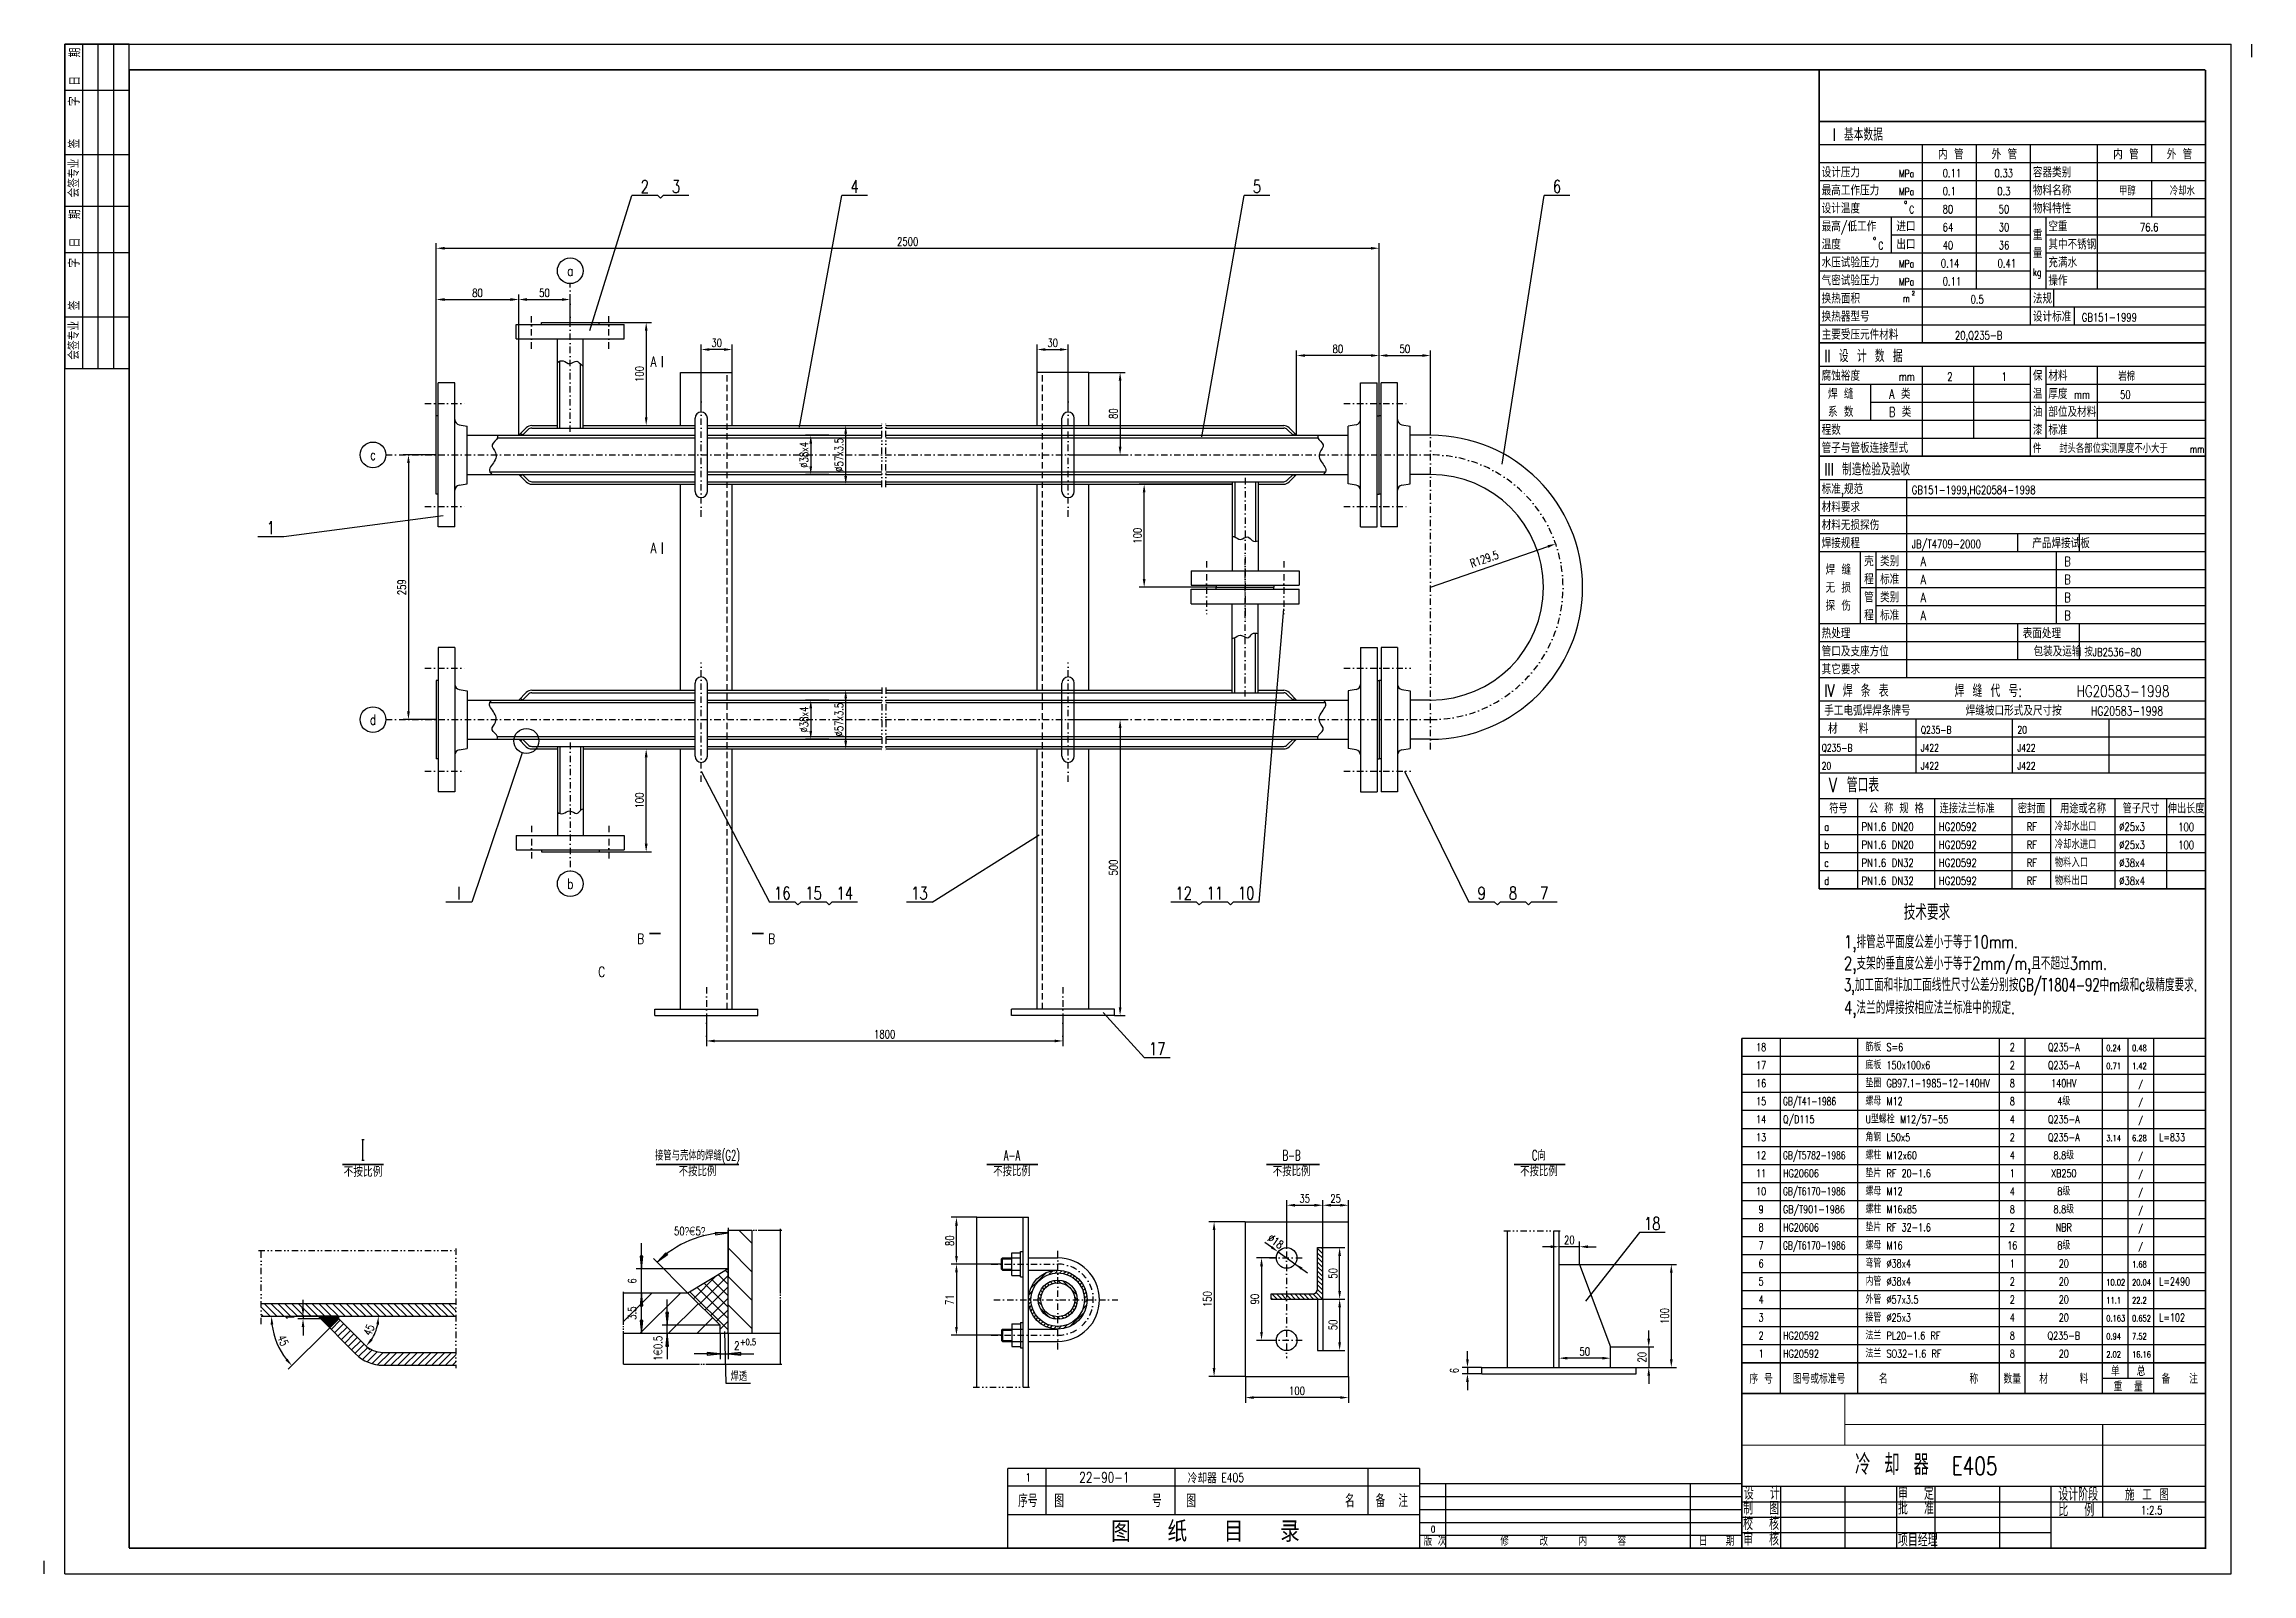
# Model space of a CAD drawing. Extents: x -8431 to -7574, y 1007 to 1601.
import ezdxf
from ezdxf.enums import TextEntityAlignment as Align

# ---------------------------------------------------------------- set-up
doc = ezdxf.new("R2010")
doc.units = 0
doc.header["$LTSCALE"] = 10
doc.header["$MEASUREMENT"] = 0
for name, pattern in [('DASHDOT2', [0.5, 0.25, -0.125, 0, -0.125]), ('DASHED2', [0.375, 0.25, -0.125]), ('DIVIDE2', [0.625, 0.25, -0.125, 0, -0.125, 0, -0.125])]:
    doc.linetypes.add(name, pattern=pattern)
doc.layers.get('0').update_dxf_attribs({"linetype": 'CONTINUOUS'})
doc.layers.get('DEFPOINTS').update_dxf_attribs({"linetype": 'CONTINUOUS'})
doc.layers.add('1', color=2, linetype='CONTINUOUS')
doc.layers.add('2', color=1, linetype='CONTINUOUS')
doc.styles.add('CHINA', font='txt', dxfattribs={"bigfont": 'CHINA'})
doc.styles.add('HZ', font='txt', dxfattribs={"width": 0.75, "bigfont": 'hztxt'})
doc.styles.add('HZTXT', font='txt', dxfattribs={"width": 0.75, "bigfont": 'HZTXT'})
doc.styles.get("Standard").update_dxf_attribs({"font": 'simplex', "width": 0.75, "bigfont": 'hztxt'})
doc.dimstyles.get("Standard").update_dxf_attribs({"dimtxt": 0.18, "dimasz": 0.18, "dimexe": 0.18, "dimexo": 0.0625, "dimgap": 0.09, "dimtad": 0, "dimtih": 1, "dimtoh": 1, "dimdec": 4, "dimzin": 0, "dimdsep": 46, "dimtxsty": 'Standard', "dimcen": 0.09, "dimadec": 0, "dimazin": 0, "dimtfac": 1, "dimtdec": 4, "dimtofl": 0, "dimtmove": 0, "dimatfit": 3, "dimfxl": 1, "dimtolj": 1, "dimtzin": 0, "dimarcsym": 0})

msp = doc.modelspace()

# ---------------------------------------------------------------- texts
at = {"layer": '1'}
for s, height, style, width, p in [(' I 基本数据', 4.8, 'HZ', 0.75, (-7740.371, 1563.081)), ('内 管', 3.68, 'HZ', 0.75, (-7696.199, 1555.881)), ('外 管', 3.68, 'HZ', 0.75, (-7675.398, 1555.881)), ('内 管', 3.68, 'HZ', 0.75, (-7628.199, 1555.881)), ('外 管', 3.68, 'HZ', 0.75, (-7607.398, 1555.881)), ('设计压力', 3.68, 'HZ', 0.75, (-7741.371, 1548.881)), ('MPa', 2.88, 'HZ', 0.75, (-7711.371, 1548.881)), ('0.11', 3.2, 'HZ', 0.75, (-7694.403, 1548.881)), ('0.33', 3.2, 'HZ', 0.75, (-7674.277, 1548.881)), ('容器类别', 3.68, 'HZ', 0.75, (-7659.371, 1548.881)), ('最高工作压力', 3.68, 'HZ', 0.75, (-7741.371, 1541.881)), ('MPa', 2.88, 'HZ', 0.75, (-7711.371, 1541.881)), ('0.1', 3.2, 'HZ', 0.75, (-7694.403, 1541.881)), ('0.3', 3.2, 'HZ', 0.75, (-7673.215, 1541.881)), ('物料名称', 3.68, 'HZ', 0.75, (-7659.371, 1541.881)), ('甲醇', 3.2, 'HZ', 0.75, (-7625.953, 1541.881)), ('冷却水', 3.2, 'HZ', 0.75, (-7606.209, 1541.881)), ('设计温度', 3.68, 'HZ', 0.75, (-7741.371, 1534.881)), ('o', 1.6, 'HZ', 0.75, (-7709.371, 1538.581)), ('C', 2.88, 'HZ', 0.75, (-7707.371, 1534.881)), ('80', 3.2, 'HZ', 0.75, (-7694.403, 1534.881)), ('50', 3.2, 'HZ', 0.75, (-7672.662, 1534.881)), ('物料特性', 3.68, 'HZ', 0.75, (-7659.371, 1534.881)), ('最高/低工作', 3.68, 'HZ', 0.75, (-7741.371, 1527.881)), ('o', 1.6, 'HZ', 0.75, (-7721.371, 1524.581)), ('进口', 3.68, 'HZ', 0.75, (-7712.371, 1527.881)), ('64', 3.2, 'HZ', 0.75, (-7694.403, 1527.881)), ('30', 3.2, 'HZ', 0.75, (-7672.621, 1527.881)), ('重', 3.68, 'HZ', 0.75, (-7659.371, 1524.581)), ('空重', 3.68, 'HZ', 0.75, (-7653.371, 1527.881)), ('76.6', 3.2, 'HZ', 0.75, (-7617.84, 1527.881)), ('温度', 3.68, 'HZ', 0.75, (-7741.371, 1520.881)), ('水压试验压力', 3.68, 'HZ', 0.75, (-7741.371, 1513.881)), ('C', 2.88, 'HZ', 0.75, (-7719.371, 1520.881)), ('出口', 3.68, 'HZ', 0.75, (-7712.371, 1520.881)), ('0.14', 3.2, 'HZ', 0.75, (-7695.106, 1513.881)), ('40', 3.2, 'HZ', 0.75, (-7694.403, 1520.881)), ('0.41', 3.2, 'HZ', 0.75, (-7673.067, 1513.881)), ('36', 3.2, 'HZ', 0.75, (-7672.621, 1520.881)), ('量', 3.68, 'HZ', 0.75, (-7659.371, 1517.581)), ('其中不锈钢', 3.68, 'HZ', 0.75, (-7653.371, 1520.881)), ('充满水', 3.68, 'HZ', 0.75, (-7653.371, 1513.881)), ('气密试验压力', 3.68, 'HZ', 0.75, (-7741.371, 1506.881)), ('MPa', 2.88, 'HZ', 0.75, (-7711.371, 1513.881)), ('MPa', 2.88, 'HZ', 0.75, (-7711.371, 1506.881)), ('0.11', 3.2, 'HZ', 0.75, (-7694.403, 1506.881)), ('kg', 2.88, 'HZ', 0.75, (-7659.371, 1510.581)), ('操作', 3.68, 'HZ', 0.75, (-7653.371, 1506.881)), ('换热面积', 3.68, 'HZ', 0.75, (-7741.371, 1499.881)), ('m', 2.88, 'HZ', 0.75, (-7709.871, 1500.381)), ('2', 1.6, 'HZ', 0.75, (-7706.371, 1503.081)), ('0.5', 3.2, 'HZ', 0.75, (-7683.543, 1499.881)), ('法规', 3.68, 'HZ', 0.75, (-7659.371, 1499.881)), ('换热器型号', 3.68, 'HZ', 0.75, (-7741.371, 1492.881)), ('设计标准', 3.68, 'HZ', 0.75, (-7659.371, 1492.881)), ('GB151-1999', 3.2, 'HZ', 0.75, (-7640.371, 1492.881)), ('主要受压元件材料', 3.68, 'HZ', 0.75, (-7741.371, 1485.881)), ('20,Q235-B', 3.2, 'HZ', 0.75, (-7689.637, 1485.881)), ('II 设 计 数 据', 4.8, 'HZ', 0.75, (-7740.371, 1477.081)), ('腐蚀裕度', 3.68, 'HZ', 0.75, (-7741.371, 1469.881)), (' 焊 缝     A 类', 3.68, 'HZ', 0.75, (-7741.371, 1462.881)), ('mm', 3.2, 'HZ', 0.75, (-7711.371, 1469.881)), ('2', 3.2, 'HZ', 0.75, (-7692.621, 1469.881)), ('1', 3.2, 'HZ', 0.75, (-7671.582, 1469.881)), ('保', 3.68, 'HZ', 0.75, (-7659.371, 1469.881)), ('温', 3.68, 'HZ', 0.75, (-7659.371, 1462.881)), ('材料', 3.68, 'HZ', 0.75, (-7653.371, 1469.881)), ('厚度', 3.68, 'HZ', 0.75, (-7653.371, 1462.881)), ('岩棉', 3.2, 'HZ', 0.75, (-7626.184, 1469.881)), ('50', 3.2, 'HZ', 0.75, (-7625.547, 1462.881)), (' 系 数     B 类', 3.68, 'HZ', 0.75, (-7741.371, 1455.881)), ('油', 3.68, 'HZ', 0.75, (-7659.371, 1455.881)), ('部位及材料', 3.68, 'HZ', 0.75, (-7653.371, 1455.881)), ('mm', 3.2, 'HZ', 0.75, (-7643.371, 1462.881)), ('程数', 3.68, 'HZ', 0.75, (-7741.371, 1448.881)), ('漆', 3.68, 'HZ', 0.75, (-7659.371, 1448.881)), ('标准', 3.68, 'HZ', 0.75, (-7653.371, 1448.881)), ('管子与管板连接型式', 3.68, 'HZ', 0.75, (-7741.371, 1441.881)), ('件   封头各部位实测厚度不小大于', 3.2, 'HZ', 0.75, (-7659.371, 1441.881)), ('mm', 2.88, 'HZ', 0.75, (-7598.371, 1441.881)), ('III 制造检验及验收', 4.8, 'HZ', 0.75, (-7740.371, 1433.081)), ('标准,规范', 3.68, 'HZ', 0.75, (-7741.371, 1425.881)), ('材料要求', 3.68, 'HZ', 0.75, (-7741.371, 1418.881)), ('GB151-1999,HG20584-1998', 3.2, 'HZ', 0.75, (-7706.371, 1425.881)), ('材料无损探伤', 3.68, 'HZ', 0.75, (-7741.371, 1411.881)), ('焊接规程                         产品焊接试板', 3.68, 'HZ', 0.75, (-7741.371, 1404.881)), ('JB/T4709-2000', 3.2, 'HZ', 0.75, (-7706.371, 1404.881)), ('焊 缝', 3.68, 'HZ', 0.75, (-7739.871, 1394.581)), ('壳 类别   A                    B', 3.68, 'HZ', 0.75, (-7724.871, 1397.881)), ('无 损', 3.68, 'HZ', 0.75, (-7739.871, 1387.581)), ('程 标准   A                    B', 3.68, 'HZ', 0.75, (-7724.871, 1390.881)), ('探 伤', 3.68, 'HZ', 0.75, (-7739.871, 1380.581)), ('程 标准   A                    B', 3.68, 'HZ', 0.75, (-7724.871, 1376.881)), ('管 类别   A                    B', 3.68, 'HZ', 0.75, (-7724.871, 1383.881)), ('热处理                         表面处理', 3.68, 'HZ', 0.75, (-7741.371, 1369.881)), ('管口及支座方位                     包装及运输', 3.68, 'HZ', 0.75, (-7741.371, 1362.881)), ('按JB2536-80', 3.2, 'HZ', 0.75, (-7639.371, 1362.881)), ('其它要求', 3.68, 'HZ', 0.75, (-7741.371, 1355.881)), ('IV 焊 条 表       焊 缝 代 号:', 4.8, 'HZ', 0.75, (-7740.371, 1347.081)), ('HG20583-1998', 4.5, 'HZ', 0.75, (-7642.371, 1347.081)), ('手工电弧焊焊条牌号        焊缝坡口形式及尺寸按', 3.68, 'HZ', 0.75, (-7740.371, 1339.881)), (' 材   料', 3.68, 'HZ', 0.75, (-7741.371, 1332.881)), ('HG20583-1998', 3.5, 'HZ', 0.75, (-7636.825, 1339.881)), ('Q235-B', 2.88, 'HZ', 0.75, (-7741.371, 1325.881)), ('J422', 2.88, 'HZ', 0.75, (-7702.871, 1325.881)), ('Q235-B', 2.88, 'HZ', 0.75, (-7702.871, 1332.881)), ('J422', 2.88, 'HZ', 0.75, (-7665.371, 1325.881)), ('20', 2.88, 'HZ', 0.75, (-7665.371, 1332.881)), ('20', 2.88, 'HZ', 0.75, (-7741.371, 1318.881)), ('J422', 2.88, 'HZ', 0.75, (-7702.871, 1318.881)), ('J422', 2.88, 'HZ', 0.75, (-7665.371, 1318.881)), (' V 管口表', 5.6, 'HZ', 0.75, (-7742.371, 1310.081)), ('a', 3.2, 'HZ', 0.75, (-7740.371, 1295.081)), ('PN1.6 DN20', 3.2, 'HZ', 0.75, (-7725.871, 1295.081)), ('HG20592', 3.2, 'HZ', 0.75, (-7695.871, 1295.081)), ('RF', 3.2, 'HZ', 0.75, (-7661.793, 1295.081)), ('冷却水出口', 3.2, 'HZ', 0.75, (-7650.871, 1295.081)), ('%%c25x3', 3.2, 'HZ', 0.75, (-7625.871, 1295.081)), ('b', 3.2, 'HZ', 0.75, (-7740.371, 1288.081)), ('PN1.6 DN20', 3.2, 'HZ', 0.75, (-7725.871, 1288.081)), ('HG20592', 3.2, 'HZ', 0.75, (-7695.871, 1288.081)), ('RF', 3.2, 'HZ', 0.75, (-7661.793, 1288.081)), ('冷却水进口', 3.2, 'HZ', 0.75, (-7650.871, 1288.081)), ('%%c25x3', 3.2, 'HZ', 0.75, (-7625.871, 1288.081)), ('c', 3.2, 'HZ', 0.75, (-7740.371, 1281.081)), ('d', 3.2, 'HZ', 0.75, (-7740.371, 1274.081)), ('PN1.6 DN32', 3.2, 'HZ', 0.75, (-7725.871, 1281.081)), ('PN1.6 DN32', 3.2, 'HZ', 0.75, (-7725.871, 1274.081)), ('HG20592', 3.2, 'HZ', 0.75, (-7695.871, 1281.081)), ('HG20592', 3.2, 'HZ', 0.75, (-7695.871, 1274.081)), ('RF', 3.2, 'HZ', 0.75, (-7661.793, 1281.081)), ('RF', 3.2, 'HZ', 0.75, (-7661.793, 1274.081)), ('物料入口', 3.2, 'HZ', 0.75, (-7650.871, 1281.081)), ('物料出口', 3.2, 'HZ', 0.75, (-7650.871, 1274.081)), ('%%c38x4', 3.2, 'HZ', 0.75, (-7625.871, 1281.081)), ('%%c38x4', 3.2, 'HZ', 0.75, (-7625.871, 1274.081)), ('技术要求', 6, 'HZ', 0.75, (-7709.502, 1260.51)), ('1,排管总平面度公差小于等于10mm.', 5, 'HZ', 0.75, (-7732.691, 1249.493)), ('2,支架的垂直度公差小于等于2mm/m,且不超过3mm.', 5, 'HZ', 0.75, (-7732.691, 1241.16)), ('3,加工面和非加工面线性尺寸公差分别按GB/T1804-92中m级和c级精度要求.', 5, 'HZ', 0.65, (-7732.691, 1232.827)), ('4,法兰的焊接按相应法兰标准中的规定.', 5, 'HZ', 0.75, (-7732.691, 1223.97)), ('筋板 S=6', 3.04, 'HZ', 0.75, (-7724.371, 1209.581)), ('0.24', 2.4, 'HZ', 0.75, (-7630.871, 1209.581)), ('0.48', 2.4, 'HZ', 0.75, (-7620.871, 1209.581)), ('底板 150x100x6', 3.04, 'HZ', 0.75, (-7724.371, 1202.581)), ('0.71', 2.4, 'HZ', 0.75, (-7630.871, 1202.581)), ('1.42', 2.4, 'HZ', 0.75, (-7620.871, 1202.581)), ('GB/T41-1986', 3.04, 'HZ', 0.7, (-7756.371, 1188.581)), ('螺母 M12', 3.04, 'HZ', 0.75, (-7724.371, 1188.581)), ('垫圈 GB97.1-1985-12-140HV', 3.04, 'HZ', 0.75, (-7724.371, 1195.581)), ('/', 2.4, 'HZ', 0.75, (-7618.443, 1195.581)), ('/', 2.4, 'HZ', 0.75, (-7618.443, 1188.581)), ('Q/D115', 3.04, 'HZ', 0.75, (-7756.371, 1181.581)), ('U型螺栓 M12/57-55', 3.04, 'HZ', 0.75, (-7724.371, 1181.581)), ('/', 2.4, 'HZ', 0.75, (-7618.443, 1181.581)), ('角钢 L50x5', 3.04, 'HZ', 0.75, (-7724.371, 1174.581)), ('3.14', 2.4, 'HZ', 0.75, (-7630.871, 1174.581)), ('6.28', 2.4, 'HZ', 0.75, (-7620.871, 1174.581)), ('L=833', 3.04, 'HZ', 0.75, (-7610.371, 1174.581)), ('GB/T5782-1986', 3.04, 'HZ', 0.7, (-7756.371, 1167.581)), ('螺柱 M12x60', 3.04, 'HZ', 0.75, (-7724.371, 1167.581)), ('/', 2.4, 'HZ', 0.75, (-7618.443, 1167.581)), ('GB/T6170-1986', 3.04, 'HZ', 0.7, (-7756.371, 1153.581)), ('HG20606', 3.04, 'HZ', 0.75, (-7756.371, 1160.581)), ('垫片 RF 20-1.6', 3.04, 'HZ', 0.75, (-7724.371, 1160.581)), ('/', 2.4, 'HZ', 0.75, (-7618.443, 1160.581)), ('GB/T901-1986', 3.04, 'HZ', 0.75, (-7756.371, 1146.581)), ('螺母 M12', 3.04, 'HZ', 0.75, (-7724.371, 1153.581)), ('螺柱 M16x85', 3.04, 'HZ', 0.75, (-7724.371, 1146.581)), ('/', 2.4, 'HZ', 0.75, (-7618.443, 1153.581)), ('/', 2.4, 'HZ', 0.75, (-7618.443, 1146.581)), ('HG20606', 3.04, 'HZ', 0.75, (-7756.371, 1139.581)), ('垫片 RF 32-1.6', 3.04, 'HZ', 0.75, (-7724.371, 1139.581)), ('/', 2.4, 'HZ', 0.75, (-7618.443, 1139.581)), ('GB/T6170-1986', 3.04, 'HZ', 0.7, (-7756.371, 1132.581)), ('螺母 M16', 3.04, 'HZ', 0.75, (-7724.371, 1132.581)), ('/', 2.4, 'HZ', 0.75, (-7618.443, 1132.581)), ('弯管 %%c38x4', 3.04, 'HZ', 0.75, (-7724.371, 1125.581)), ('1.68', 2.4, 'HZ', 0.75, (-7620.871, 1125.581)), ('外管 %%c57x3.5', 3.04, 'HZ', 0.75, (-7724.371, 1111.581)), ('内管 %%c38x4', 3.04, 'HZ', 0.75, (-7724.371, 1118.581)), ('10.02', 2.4, 'HZ', 0.75, (-7630.871, 1118.581)), ('20.04', 2.4, 'HZ', 0.75, (-7620.871, 1118.581)), ('L=2490', 3.04, 'HZ', 0.75, (-7610.371, 1118.581)), ('接管 %%c25x3', 3.04, 'HZ', 0.75, (-7724.371, 1104.581)), ('0.163', 2.4, 'HZ', 0.75, (-7630.871, 1104.581)), ('11.1', 2.4, 'HZ', 0.75, (-7630.871, 1111.581)), ('22.2', 2.4, 'HZ', 0.75, (-7620.871, 1111.581)), ('0.652', 2.4, 'HZ', 0.75, (-7620.871, 1104.581)), ('L=102', 3.04, 'HZ', 0.75, (-7610.371, 1104.581)), ('+0.5', 2.4, 'HZ', 0.75, (-8161.206, 1095.381)), ('HG20592', 3.04, 'HZ', 0.75, (-7756.371, 1097.581)), ('法兰 PL20-1.6 RF', 3.04, 'HZ', 0.75, (-7724.371, 1097.581)), ('0.94', 2.4, 'HZ', 0.75, (-7630.871, 1097.581)), ('7.52', 2.4, 'HZ', 0.75, (-7620.871, 1097.581)), ('2', 3.2, 'HZ', 0.75, (-8163.506, 1093.581)), ('HG20592', 3.04, 'HZ', 0.75, (-7756.371, 1090.581)), ('法兰 SO32-1.6 RF', 3.04, 'HZ', 0.75, (-7724.371, 1090.581)), ('2.02', 2.4, 'HZ', 0.75, (-7630.871, 1090.581)), ('16.16', 2.4, 'HZ', 0.75, (-7620.871, 1090.581)), ('序号', 5, 'HZTXT', 0.75, (-8053.273, 1032.47)), ('图', 5, 'HZTXT', 0.75, (-8039.234, 1032.47)), ('号', 5, 'HZTXT', 0.75, (-8001.324, 1032.47)), ('图', 5, 'HZTXT', 0.75, (-7987.997, 1032.47)), ('名', 5, 'HZTXT', 0.75, (-7926.394, 1032.47)), ('备', 5, 'HZTXT', 0.75, (-7914.547, 1032.47)), ('注', 5, 'HZTXT', 0.75, (-7905.662, 1032.47))]:
    msp.add_text(s, height=height, dxfattribs=dict(at, style=style, width=width)).set_placement(p)
at = {"layer": '1', "style": 'HZ'}
for s, height, width, p in [('2', 4.992, 0.75, (-8198.194, 1542.809)), ('3', 4.992, 0.75, (-8186.073, 1542.809)), ('4', 4.992, 0.75, (-8116.778, 1542.809)), ('5', 4.992, 0.75, (-7960.58, 1542.809)), ('6', 4.992, 0.75, (-7844.095, 1542.809)), ('A', 4, 0.75, (-8194.775, 1475.263)), ('1', 4.992, 0.75, (-8343.366, 1410.317)), ('A', 4, 0.75, (-8194.775, 1402.917)), ('I', 4.992, 0.75, (-8270.396, 1268.409)), ('16', 4.992, 0.75, (-8144.823, 1268.409)), ('15', 4.992, 0.75, (-8132.701, 1268.409)), ('14', 4.992, 0.75, (-8120.58, 1268.409)), ('13', 4.992, 0.75, (-8091.608, 1268.409)), ('12', 4.992, 0.75, (-7989.017, 1268.409)), ('11', 4.992, 0.75, (-7976.895, 1268.409)), ('10', 4.992, 0.75, (-7964.774, 1268.409)), ('9', 4.992, 0.75, (-7873.325, 1268.409)), ('8', 4.992, 0.75, (-7861.204, 1268.409)), ('7', 4.992, 0.75, (-7849.082, 1268.409)), ('B', 4, 0.75, (-8199.846, 1251.169)), ('B', 4, 0.75, (-8149.008, 1251.169)), ('C', 4, 0.75, (-8214.958, 1238.347)), ('17', 4.992, 0.75, (-7999.274, 1207.953)), ('18', 3.04, 0.75, (-7764.871, 1209.581)), ('2', 3.04, 0.75, (-7667.371, 1209.581)), ('Q235-A', 3.04, 0.75, (-7647.371, 1209.581)), ('17', 3.04, 0.75, (-7764.871, 1202.581)), ('2', 3.04, 0.75, (-7667.371, 1202.581)), ('Q235-A', 3.04, 0.75, (-7647.371, 1202.581)), ('16', 3.04, 0.75, (-7764.871, 1195.581)), ('15', 3.04, 0.75, (-7764.871, 1188.581)), ('8', 3.04, 0.75, (-7667.371, 1195.581)), ('8', 3.04, 0.75, (-7667.371, 1188.581)), ('140HV', 3.04, 0.75, (-7647.371, 1195.581)), ('4级', 3.04, 0.75, (-7647.371, 1188.581)), ('14', 3.04, 0.75, (-7764.871, 1181.581)), ('4', 3.04, 0.75, (-7667.371, 1181.581)), ('Q235-A', 3.04, 0.75, (-7647.371, 1181.581)), ('13', 3.04, 0.75, (-7764.871, 1174.581)), ('2', 3.04, 0.75, (-7667.371, 1174.581)), ('Q235-A', 3.04, 0.75, (-7647.371, 1174.581)), ('接管与壳体的焊缝(G2)', 4, 0.6, (-8177.751, 1167.108)), ('A-A', 4, 0.6, (-8055.664, 1167.108)), ('B-B', 4, 0.6, (-7947.123, 1167.108)), ('C向', 4, 0.6, (-7851.137, 1167.108)), ('12', 3.04, 0.75, (-7764.871, 1167.581)), ('4', 3.04, 0.75, (-7667.371, 1167.581)), ('8.8级', 3.04, 0.75, (-7647.371, 1167.581)), ('不按比例', 4, 0.75, (-8307.61, 1160.741)), ('不按比例', 3.6, 0.75, (-8177.751, 1161.008)), ('不按比例', 3.6, 0.75, (-8055.664, 1161.008)), ('不按比例', 3.6, 0.75, (-7947.123, 1161.008)), ('不按比例', 3.6, 0.75, (-7851.137, 1161.008)), ('11', 3.04, 0.75, (-7764.871, 1160.581)), ('1', 3.04, 0.75, (-7667.371, 1160.581)), ('XB250', 3.04, 0.75, (-7647.371, 1160.581)), ('10', 3.04, 0.75, (-7764.871, 1153.581)), ('9', 3.04, 0.75, (-7764.871, 1146.581)), ('4', 3.04, 0.75, (-7667.371, 1153.581)), ('8', 3.04, 0.75, (-7667.371, 1146.581)), ('8.8级', 3.04, 0.75, (-7647.371, 1146.581)), ('8级', 3.04, 0.75, (-7647.371, 1153.581)), ('50\x7f€5\x7f', 3.2, 0.75, (-8180.785, 1138.087)), ('18', 4.992, 0.75, (-7807.107, 1140.109)), ('8', 3.04, 0.75, (-7764.871, 1139.581)), ('2', 3.04, 0.75, (-7667.371, 1139.581)), ('NBR', 3.04, 0.75, (-7647.371, 1139.581)), ('7', 3.04, 0.75, (-7764.871, 1132.581)), ('16', 3.04, 0.75, (-7667.371, 1132.581)), ('8级', 3.04, 0.75, (-7647.371, 1132.581)), ('6', 3.04, 0.75, (-7764.871, 1125.581)), ('1', 3.04, 0.75, (-7667.371, 1125.581)), ('20', 3.04, 0.75, (-7647.371, 1125.581)), ('5', 3.04, 0.75, (-7764.871, 1118.581)), ('4', 3.04, 0.75, (-7764.871, 1111.581)), ('2', 3.04, 0.75, (-7667.371, 1118.581)), ('2', 3.04, 0.75, (-7667.371, 1111.581)), ('20', 3.04, 0.75, (-7647.371, 1118.581)), ('20', 3.04, 0.75, (-7647.371, 1111.581)), ('3', 3.04, 0.75, (-7764.871, 1104.581)), ('4', 3.04, 0.75, (-7667.371, 1104.581)), ('20', 3.04, 0.75, (-7647.371, 1104.581)), ('2', 3.04, 0.75, (-7764.871, 1097.581)), ('8', 3.04, 0.75, (-7667.371, 1097.581)), ('Q235-B', 3.04, 0.75, (-7647.371, 1097.581)), ('1', 3.04, 0.75, (-7764.871, 1090.581)), ('8', 3.04, 0.75, (-7667.371, 1090.581)), ('20', 3.04, 0.75, (-7647.371, 1090.581)), ('焊透', 3.2, 0.75, (-8161.694, 1081.556)), ('1', 3.2, 0.75, (-8049.412, 1042.385))]:
    msp.add_text(s, height=height, dxfattribs=dict(at, width=width)).set_placement(p, align=Align.CENTER)
at = {"layer": '1', "style": 'HZ', "width": 0.75}
for s, height, p in [('a', 4, (-8227.157, 1512.585)), ('c', 4, (-8303.719, 1441.086)), ('d', 4, (-8303.719, 1338.286)), ('符号', 3.52, (-7734.871, 1304.081)), ('公 称 规 格', 3.52, (-7712.371, 1304.081)), ('连接法兰标准', 3.52, (-7684.871, 1304.081)), ('密封面', 3.52, (-7659.871, 1304.081)), ('用途或名称', 3.52, (-7639.871, 1304.081)), ('管子尺寸', 3.52, (-7617.371, 1304.081)), ('伸出长度', 3.52, (-7599.871, 1304.081)), ('100', 3.2, (-7599.871, 1296.581)), ('100', 3.2, (-7599.871, 1289.581)), ('b', 4, (-8227.157, 1274.568)), ('序 号', 3.36, (-7764.871, 1082.581)), ('图号或标准号', 3.36, (-7742.371, 1082.581)), ('名             称', 3.36, (-7699.871, 1082.581)), ('数量', 3.36, (-7667.371, 1082.581)), ('材     料', 3.36, (-7647.371, 1082.581)), ('单', 3.36, (-7627.371, 1085.581)), ('重  量', 3.36, (-7622.371, 1079.581)), ('总', 3.36, (-7617.371, 1085.581)), ('备   注', 3.36, (-7602.371, 1082.581)), ('22-90-1', 4, (-8019.809, 1044.007)), ('冷却器', 4, (-7981.82, 1043.971)), ('E405', 3.5, (-7970.013, 1043.971))]:
    msp.add_text(s, height=height, dxfattribs=at).set_placement(p, align=Align.MIDDLE)
for s, p in [('6', (-8201.498, 1120.32)), ('3.5', (-8201.498, 1107.82))]:
    msp.add_text(s, height=3.2, rotation=90, dxfattribs=at).set_placement(p, align=Align.CENTER)
msp.add_text('1€0.5', height=3.2, rotation=90, dxfattribs=at).set_placement((-8191.498, 1099.008), align=Align.RIGHT)
at = {"layer": '1', "color": 2, "style": 'HZ'}
for s, height, width, p in [('冷 却 器', 8, 0.75, (-7728.42, 1045.009)), ('E405', 7, 0.75, (-7690.873, 1045.009)), ('设  计', 5, 0.7, (-7771.572, 1035.4)), ('审  定', 5, 0.7, (-7711.72, 1035.316)), ('设计阶段', 5, 0.7, (-7649.485, 1034.992)), ('校  核', 5, 0.7, (-7771.852, 1023.581)), ('制  图', 5, 0.7, (-7771.852, 1029.581)), ('批  准', 5, 0.7, (-7711.72, 1029.581)), ('比  例', 5, 0.7, (-7649.485, 1028.882)), ('1:2.5', 3.24, 0.75, (-7617.411, 1029.682)), ('版 次', 3.5, 0.7, (-7895.865, 1017.518)), ('0', 2.566, 0.7, (-7893.016, 1022.6)), ('修     改     内     容', 3.5, 0.7, (-7866.084, 1017.518)), ('日   期', 3.5, 0.7, (-7789.031, 1017.518)), ('审  核', 5, 0.7, (-7771.852, 1017.581)), ('项目经理', 5, 0.7, (-7711.735, 1017.241))]:
    msp.add_text(s, height=height, dxfattribs=dict(at, width=width)).set_placement(p)
at = {"layer": '1', "color": 2, "style": 'HZ', "width": 0.75}
msp.add_text('施 工 图', height=4.4722, dxfattribs=at).set_placement((-7615.087, 1037.579), align=Align.MIDDLE)
at = {"layer": '1', "style": 'CHINA'}
msp.add_text('图  纸  目  录', height=8, dxfattribs=at).set_placement((-8017.164, 1019.012))

# ---------------------------------------------------------------- blocks, each defined once
blk = doc.blocks.new('TC6')
at = {"layer": '1'}
for p, q in [((-126, 18), (0, 18)), ((-106, 0), (-106, 25)), ((-81, 0), (-81, 25)), ((-63, 0), (-63, 25)), ((-43, 0), (-43, 25)), ((-18, 0), (-18, 25)), ((-126, 12), (0, 12)), ((-126, 6), (0, 6))]:
    blk.add_line(p, q, dxfattribs=at)
at = {"layer": '2'}
for p, q in [((0, 25), (-126, 25)), ((-126, 25), (-126, 0)), ((0, 0), (0, 25)), ((-126, 0), (0, 0))]:
    blk.add_line(p, q, dxfattribs=at)
at = {"layer": '1', "style": 'HZ', "width": 0.75}
for s, p in [('会签专业', (-122.57, 19.41)), ('签', (-103.28, 19.2)), ('字', (-86.82, 19.2)), ('日', (-78.91, 18.98)), ('期', (-67.94, 18.98)), ('会签专业', (-59.57, 19.41)), ('签', (-40.5, 19.2)), ('字', (-24.04, 19.2)), ('日', (-16.13, 18.98)), ('期', (-5.16, 18.98))]:
    blk.add_text(s, height=4.2, dxfattribs=at).set_placement(p)
blk = doc.blocks.new('*D6')
at = {"color": 0, "linetype": 'ByBlock'}
for p, q in [((-8122.59, 1448.69), (-8131.62, 1448.69)), ((-8129.62, 1445.49), (-8129.62, 1436.69)), ((-8122.59, 1433.49), (-8131.62, 1433.49))]:
    blk.add_line(p, q, dxfattribs=at)
for points in [[(-8130.15, 1445.49), (-8129.09, 1445.49), (-8129.62, 1448.69)], [(-8130.15, 1436.69), (-8129.09, 1436.69), (-8129.62, 1433.49)]]:
    blk.add_solid(points, dxfattribs=at)
at = {"layer": 'DEFPOINTS', "color": 0, "linetype": 'ByBlock'}
for p in [(-8122.53, 1448.69), (-8129.62, 1433.49), (-8122.53, 1433.49)]:
    blk.add_point(p, dxfattribs=at)
at = {"color": 0, "linetype": 'ByBlock', "insert": (-8132.22, 1441.09), "char_height": 3.2, "attachment_point": 5, "rotation": 90, "style": 'HZ'}
blk.add_mtext('\\A1;∅38x4', dxfattribs=at)
blk = doc.blocks.new('*D7')
at = {"color": 0, "linetype": 'ByBlock'}
for p, q in [((-8132.29, 1452.49), (-8118.22, 1452.49)), ((-8120.22, 1432.89), (-8120.22, 1449.29)), ((-8132.29, 1429.69), (-8118.22, 1429.69))]:
    blk.add_line(p, q, dxfattribs=at)
for points in [[(-8120.75, 1449.29), (-8119.68, 1449.29), (-8120.22, 1452.49)], [(-8120.75, 1432.89), (-8119.68, 1432.89), (-8120.22, 1429.69)]]:
    blk.add_solid(points, dxfattribs=at)
at = {"layer": 'DEFPOINTS', "color": 0, "linetype": 'ByBlock'}
for p in [(-8132.35, 1452.49), (-8120.22, 1452.49), (-8132.35, 1429.69)]:
    blk.add_point(p, dxfattribs=at)
at = {"color": 0, "linetype": 'ByBlock', "insert": (-8122.82, 1441.09), "char_height": 3.2, "attachment_point": 5, "rotation": 90, "style": 'HZ'}
blk.add_mtext('\\A1;∅57x3.5', dxfattribs=at)
blk = doc.blocks.new('*D8')
at = {"color": 0, "linetype": 'ByBlock'}
for p, q in [((-8122.59, 1448.69), (-8131.62, 1448.69)), ((-8129.62, 1445.49), (-8129.62, 1436.69)), ((-8122.59, 1433.49), (-8131.62, 1433.49))]:
    blk.add_line(p, q, dxfattribs=at)
for points in [[(-8130.15, 1445.49), (-8129.09, 1445.49), (-8129.62, 1448.69)], [(-8130.15, 1436.69), (-8129.09, 1436.69), (-8129.62, 1433.49)]]:
    blk.add_solid(points, dxfattribs=at)
at = {"layer": 'DEFPOINTS', "color": 0, "linetype": 'ByBlock'}
for p in [(-8122.53, 1448.69), (-8129.62, 1433.49), (-8122.53, 1433.49)]:
    blk.add_point(p, dxfattribs=at)
at = {"color": 0, "linetype": 'ByBlock', "insert": (-8132.22, 1441.09), "char_height": 3.2, "attachment_point": 5, "rotation": 90, "style": 'HZ'}
blk.add_mtext('\\A1;∅38x4', dxfattribs=at)
blk = doc.blocks.new('*D9')
at = {"color": 0, "linetype": 'ByBlock'}
for p, q in [((-8132.29, 1349.69), (-8118.22, 1349.69)), ((-8120.22, 1330.09), (-8120.22, 1346.49)), ((-8132.29, 1326.89), (-8118.22, 1326.89))]:
    blk.add_line(p, q, dxfattribs=at)
for points in [[(-8120.75, 1346.49), (-8119.68, 1346.49), (-8120.22, 1349.69)], [(-8120.75, 1330.09), (-8119.68, 1330.09), (-8120.22, 1326.89)]]:
    blk.add_solid(points, dxfattribs=at)
at = {"layer": 'DEFPOINTS', "color": 0, "linetype": 'ByBlock'}
for p in [(-8132.35, 1349.69), (-8120.22, 1349.69), (-8132.35, 1326.89)]:
    blk.add_point(p, dxfattribs=at)
at = {"color": 0, "linetype": 'ByBlock', "insert": (-8122.82, 1338.29), "char_height": 3.2, "attachment_point": 5, "rotation": 90, "style": 'HZ'}
blk.add_mtext('\\A1;∅57x3.5', dxfattribs=at)
blk = doc.blocks.new('*D10')
at = {"color": 0, "linetype": 'ByBlock'}
for p, q in [((-8269.34, 1456.35), (-8269.34, 1503.41)), ((-8266.14, 1501.41), (-8240.54, 1501.41)), ((-8237.34, 1448.75), (-8237.34, 1503.41))]:
    blk.add_line(p, q, dxfattribs=at)
for points in [[(-8266.14, 1501.95), (-8266.14, 1500.88), (-8269.34, 1501.41)], [(-8240.54, 1501.95), (-8240.54, 1500.88), (-8237.34, 1501.41)]]:
    blk.add_solid(points, dxfattribs=at)
at = {"layer": 'DEFPOINTS', "color": 0, "linetype": 'ByBlock'}
for p in [(-8237.34, 1501.41), (-8269.34, 1456.29), (-8237.34, 1448.69)]:
    blk.add_point(p, dxfattribs=at)
at = {"color": 0, "linetype": 'ByBlock', "insert": (-8253.34, 1504.01), "char_height": 3.2, "attachment_point": 5, "style": 'HZ'}
blk.add_mtext('\\A1;80', dxfattribs=at)
blk = doc.blocks.new('*D11')
at = {"color": 0, "linetype": 'ByBlock'}
for p, q in [((-8237.34, 1448.75), (-8237.34, 1503.41)), ((-8234.14, 1501.41), (-8220.54, 1501.41)), ((-8217.34, 1492.55), (-8217.34, 1503.41))]:
    blk.add_line(p, q, dxfattribs=at)
for points in [[(-8234.14, 1501.95), (-8234.14, 1500.88), (-8237.34, 1501.41)], [(-8220.54, 1501.95), (-8220.54, 1500.88), (-8217.34, 1501.41)]]:
    blk.add_solid(points, dxfattribs=at)
at = {"layer": 'DEFPOINTS', "color": 0, "linetype": 'ByBlock'}
for p in [(-8217.34, 1501.41), (-8217.34, 1492.49), (-8237.34, 1448.69)]:
    blk.add_point(p, dxfattribs=at)
at = {"color": 0, "linetype": 'ByBlock', "insert": (-8227.34, 1504.01), "char_height": 3.2, "attachment_point": 5, "style": 'HZ'}
blk.add_mtext('\\A1;50', dxfattribs=at)
blk = doc.blocks.new('*D12')
at = {"color": 0, "linetype": 'ByBlock'}
for p, q in [((-7935.34, 1448.75), (-7935.34, 1481.67)), ((-7906.54, 1479.67), (-7932.14, 1479.67)), ((-7903.34, 1456.35), (-7903.34, 1481.67))]:
    blk.add_line(p, q, dxfattribs=at)
for points in [[(-7932.14, 1480.2), (-7932.14, 1479.14), (-7935.34, 1479.67)], [(-7906.54, 1480.2), (-7906.54, 1479.14), (-7903.34, 1479.67)]]:
    blk.add_solid(points, dxfattribs=at)
at = {"layer": 'DEFPOINTS', "color": 0, "linetype": 'ByBlock'}
for p in [(-7935.34, 1479.67), (-7935.34, 1448.69), (-7903.34, 1456.29)]:
    blk.add_point(p, dxfattribs=at)
at = {"color": 0, "linetype": 'ByBlock', "insert": (-7919.34, 1482.27), "char_height": 3.2, "attachment_point": 5, "style": 'HZ'}
blk.add_mtext('\\A1;80', dxfattribs=at)
blk = doc.blocks.new('*D13')
at = {"color": 0, "linetype": 'ByBlock'}
for p, q in [((-8279.16, 1456.35), (-8279.16, 1523.32)), ((-8275.96, 1521.32), (-7916.36, 1521.32)), ((-7913.16, 1456.35), (-7913.16, 1523.32))]:
    blk.add_line(p, q, dxfattribs=at)
for points in [[(-8275.96, 1521.85), (-8275.96, 1520.79), (-8279.16, 1521.32)], [(-7916.36, 1521.85), (-7916.36, 1520.79), (-7913.16, 1521.32)]]:
    blk.add_solid(points, dxfattribs=at)
at = {"layer": 'DEFPOINTS', "color": 0, "linetype": 'ByBlock'}
for p in [(-7913.16, 1521.32), (-8279.16, 1456.29), (-7913.16, 1456.29)]:
    blk.add_point(p, dxfattribs=at)
at = {"color": 0, "linetype": 'ByBlock', "insert": (-8096.16, 1523.92), "char_height": 3.2, "attachment_point": 5, "style": 'HZ'}
blk.add_mtext('\\A1;2500', dxfattribs=at)
blk = doc.blocks.new('*D14')
at = {"color": 0, "linetype": 'ByBlock'}
for p, q in [((-7903.34, 1456.35), (-7903.34, 1481.67)), ((-7900.14, 1479.67), (-7886.54, 1479.67)), ((-7883.34, 1448.75), (-7883.34, 1481.67))]:
    blk.add_line(p, q, dxfattribs=at)
for points in [[(-7900.14, 1480.2), (-7900.14, 1479.14), (-7903.34, 1479.67)], [(-7886.54, 1480.2), (-7886.54, 1479.14), (-7883.34, 1479.67)]]:
    blk.add_solid(points, dxfattribs=at)
at = {"layer": 'DEFPOINTS', "color": 0, "linetype": 'ByBlock'}
for p in [(-7883.34, 1479.67), (-7903.34, 1456.29), (-7883.34, 1448.69)]:
    blk.add_point(p, dxfattribs=at)
at = {"color": 0, "linetype": 'ByBlock', "insert": (-7893.34, 1482.27), "char_height": 3.2, "attachment_point": 5, "style": 'HZ'}
blk.add_mtext('\\A1;50', dxfattribs=at)
blk = doc.blocks.new('*D15')
at = {"color": 0, "linetype": 'ByBlock'}
blk.add_line((-7883.34, 1389.69), (-7837.81, 1405.51), dxfattribs=at)
blk.add_solid([(-7837.99, 1406.01), (-7837.64, 1405), (-7834.79, 1406.56)], dxfattribs=at)
at = {"layer": 'DEFPOINTS', "color": 0, "linetype": 'ByBlock'}
for p in [(-7834.79, 1406.56), (-7883.34, 1389.69)]:
    blk.add_point(p, dxfattribs=at)
at = {"color": 0, "linetype": 'ByBlock', "insert": (-7862.52, 1400.64), "char_height": 3.2, "attachment_point": 5, "rotation": 19.16012, "style": 'HZ'}
blk.add_mtext('\\A1;R129.5', dxfattribs=at)
blk = doc.blocks.new('*D16')
at = {"color": 0, "linetype": 'ByBlock'}
for p, q in [((-8206.07, 1492.49), (-8185.85, 1492.49)), ((-8187.85, 1489.29), (-8187.85, 1455.69)), ((-8212.27, 1452.49), (-8185.85, 1452.49))]:
    blk.add_line(p, q, dxfattribs=at)
for points in [[(-8188.38, 1489.29), (-8187.31, 1489.29), (-8187.85, 1492.49)], [(-8188.38, 1455.69), (-8187.31, 1455.69), (-8187.85, 1452.49)]]:
    blk.add_solid(points, dxfattribs=at)
at = {"layer": 'DEFPOINTS', "color": 0, "linetype": 'ByBlock'}
for p in [(-8206.14, 1492.49), (-8212.34, 1452.49), (-8187.85, 1452.49)]:
    blk.add_point(p, dxfattribs=at)
at = {"color": 0, "linetype": 'ByBlock', "insert": (-8190.45, 1472.49), "char_height": 3.2, "attachment_point": 5, "rotation": 90, "style": 'HZ'}
blk.add_mtext('\\A1;100', dxfattribs=at)
blk = doc.blocks.new('*D17')
at = {"color": 0, "linetype": 'ByBlock'}
for p, q in [((-8212.27, 1326.89), (-8185.85, 1326.89)), ((-8187.85, 1290.09), (-8187.85, 1323.69)), ((-8206.07, 1286.89), (-8185.85, 1286.89))]:
    blk.add_line(p, q, dxfattribs=at)
for points in [[(-8188.38, 1323.69), (-8187.31, 1323.69), (-8187.85, 1326.89)], [(-8188.38, 1290.09), (-8187.31, 1290.09), (-8187.85, 1286.89)]]:
    blk.add_solid(points, dxfattribs=at)
at = {"layer": 'DEFPOINTS', "color": 0, "linetype": 'ByBlock'}
for p in [(-8212.34, 1326.89), (-8187.85, 1326.89), (-8206.14, 1286.89)]:
    blk.add_point(p, dxfattribs=at)
at = {"color": 0, "linetype": 'ByBlock', "insert": (-8190.45, 1306.89), "char_height": 3.2, "attachment_point": 5, "rotation": 90, "style": 'HZ'}
blk.add_mtext('\\A1;100', dxfattribs=at)
blk = doc.blocks.new('*D18')
at = {"color": 0, "linetype": 'ByBlock'}
for p, q in [((-8269.4, 1441.09), (-8282.13, 1441.09)), ((-8280.13, 1437.89), (-8280.13, 1341.49)), ((-8269.4, 1338.29), (-8282.13, 1338.29))]:
    blk.add_line(p, q, dxfattribs=at)
for points in [[(-8280.67, 1437.89), (-8279.6, 1437.89), (-8280.13, 1441.09)], [(-8280.67, 1341.49), (-8279.6, 1341.49), (-8280.13, 1338.29)]]:
    blk.add_solid(points, dxfattribs=at)
at = {"layer": 'DEFPOINTS', "color": 0, "linetype": 'ByBlock'}
for p in [(-8269.34, 1441.09), (-8280.13, 1338.29), (-8269.34, 1338.29)]:
    blk.add_point(p, dxfattribs=at)
at = {"color": 0, "linetype": 'ByBlock', "insert": (-8282.73, 1389.69), "char_height": 3.2, "attachment_point": 5, "rotation": 90, "style": 'HZ'}
blk.add_mtext('\\A1;259', dxfattribs=at)
blk = doc.blocks.new('*D19')
at = {"color": 0, "linetype": 'ByBlock'}
for p, q in [((-7960.4, 1429.69), (-7996.54, 1429.69)), ((-7994.54, 1392.89), (-7994.54, 1426.49)), ((-7966.6, 1389.69), (-7996.54, 1389.69))]:
    blk.add_line(p, q, dxfattribs=at)
for points in [[(-7995.08, 1426.49), (-7994.01, 1426.49), (-7994.54, 1429.69)], [(-7995.08, 1392.89), (-7994.01, 1392.89), (-7994.54, 1389.69)]]:
    blk.add_solid(points, dxfattribs=at)
at = {"layer": 'DEFPOINTS', "color": 0, "linetype": 'ByBlock'}
for p in [(-7994.54, 1429.69), (-7960.34, 1429.69), (-7966.54, 1389.69)]:
    blk.add_point(p, dxfattribs=at)
at = {"color": 0, "linetype": 'ByBlock', "insert": (-7997.14, 1409.69), "char_height": 3.2, "attachment_point": 5, "rotation": 90, "style": 'HZ'}
blk.add_mtext('\\A1;100', dxfattribs=at)
blk = doc.blocks.new('*D20')
at = {"color": 0, "linetype": 'ByBlock'}
blk.add_line((-8255.17, 1172.56), (-8271.19, 1156.54), dxfattribs=at)
blk.add_arc((-8250.59, 1177.14), 27.13, 186.76132, 218.23868, dxfattribs=at)
for points in [[(-8278.06, 1173.91), (-8277, 1173.97), (-8277.72, 1177.14)], [(-8271.5, 1160.7), (-8272.3, 1159.99), (-8269.77, 1157.95)]]:
    blk.add_solid(points, dxfattribs=at)
at = {"layer": 'DEFPOINTS', "color": 0, "linetype": 'ByBlock'}
for p in [(-8281.76, 1177.14), (-8251.59, 1176.14), (-8206.12, 1177.14), (-8276.79, 1170.11), (-8255.12, 1172.6)]:
    blk.add_point(p, dxfattribs=at)
at = {"color": 0, "linetype": 'ByBlock', "insert": (-8273.25, 1167.75), "char_height": 3.2, "attachment_point": 5, "rotation": 292.5, "style": 'HZ'}
blk.add_mtext('\\A1;45', dxfattribs=at)
blk = doc.blocks.new('*D21')
at = {"color": 0, "linetype": 'ByBlock'}
for p, q in [((-8265.48, 1180.34), (-8265.48, 1183.54)), ((-8251.65, 1177.14), (-8267.48, 1177.14)), ((-8251.65, 1176.14), (-8267.48, 1176.14)), ((-8265.48, 1177.14), (-8265.48, 1176.14)), ((-8265.48, 1172.94), (-8265.48, 1169.74))]:
    blk.add_line(p, q, dxfattribs=at)
for points in [[(-8266.01, 1180.34), (-8264.95, 1180.34), (-8265.48, 1177.14)], [(-8266.01, 1172.94), (-8264.95, 1172.94), (-8265.48, 1176.14)]]:
    blk.add_solid(points, dxfattribs=at)
at = {"layer": 'DEFPOINTS', "color": 0, "linetype": 'ByBlock'}
for p in [(-8265.48, 1176.14), (-8251.59, 1177.14), (-8251.59, 1176.14)]:
    blk.add_point(p, dxfattribs=at)
at = {"color": 0, "linetype": 'ByBlock', "insert": (-8270.58, 1176.64), "char_height": 3.2, "attachment_point": 5, "rotation": 90, "style": 'HZ'}
blk.add_mtext('\\A1;1', dxfattribs=at)
blk = doc.blocks.new('*D22')
at = {"color": 0, "linetype": 'ByBlock'}
blk.add_line((-8241.47, 1166.02), (-8239.58, 1164.13), dxfattribs=at)
blk.add_arc((-8252.59, 1177.14), 16.4, 326.19885, 348.80115, dxfattribs=at)
for points in [[(-8237.03, 1174), (-8235.97, 1173.9), (-8236.19, 1177.14)], [(-8238.55, 1167.68), (-8239.37, 1168.35), (-8240.99, 1165.54)]]:
    blk.add_solid(points, dxfattribs=at)
at = {"layer": 'DEFPOINTS', "color": 0, "linetype": 'ByBlock'}
for p in [(-8281.76, 1177.14), (-8251.59, 1176.14), (-8206.12, 1177.14), (-8241.52, 1166.07), (-8238.39, 1168.94)]:
    blk.add_point(p, dxfattribs=at)
at = {"color": 0, "linetype": 'ByBlock', "insert": (-8239.84, 1171.86), "char_height": 3.2, "attachment_point": 5, "rotation": 67.5, "style": 'HZ'}
blk.add_mtext('\\A1;45', dxfattribs=at)
blk = doc.blocks.new('*D23')
at = {"color": 0, "linetype": 'ByBlock'}
for p, q in [((-8176.3, 1457.75), (-8176.3, 1484)), ((-8164.3, 1473.15), (-8164.3, 1484)), ((-8167.5, 1482), (-8173.1, 1482))]:
    blk.add_line(p, q, dxfattribs=at)
for points in [[(-8173.1, 1482.53), (-8173.1, 1481.47), (-8176.3, 1482)], [(-8167.5, 1482.53), (-8167.5, 1481.47), (-8164.3, 1482)]]:
    blk.add_solid(points, dxfattribs=at)
at = {"layer": 'DEFPOINTS', "color": 0, "linetype": 'ByBlock'}
for p in [(-8176.3, 1482), (-8164.3, 1473.09), (-8176.3, 1457.69)]:
    blk.add_point(p, dxfattribs=at)
at = {"color": 0, "linetype": 'ByBlock', "insert": (-8170.3, 1484.6), "char_height": 3.2, "attachment_point": 5, "style": 'HZ'}
blk.add_mtext('\\A1;30', dxfattribs=at)
blk = doc.blocks.new('*D24')
at = {"color": 0, "linetype": 'ByBlock'}
for p, q in [((-8045.88, 1473.15), (-8045.88, 1484)), ((-8033.88, 1457.75), (-8033.88, 1484)), ((-8042.68, 1482), (-8037.08, 1482))]:
    blk.add_line(p, q, dxfattribs=at)
for points in [[(-8042.68, 1482.53), (-8042.68, 1481.47), (-8045.88, 1482)], [(-8037.08, 1482.53), (-8037.08, 1481.47), (-8033.88, 1482)]]:
    blk.add_solid(points, dxfattribs=at)
at = {"layer": 'DEFPOINTS', "color": 0, "linetype": 'ByBlock'}
for p in [(-8033.88, 1482), (-8045.88, 1473.09), (-8033.88, 1457.69)]:
    blk.add_point(p, dxfattribs=at)
at = {"color": 0, "linetype": 'ByBlock', "insert": (-8039.88, 1484.6), "char_height": 3.2, "attachment_point": 5, "style": 'HZ'}
blk.add_mtext('\\A1;30', dxfattribs=at)
blk = doc.blocks.new('*D25')
at = {"color": 0, "linetype": 'ByBlock'}
for p, q in [((-8174.3, 1223.34), (-8174.3, 1211.51)), ((-8035.88, 1223.34), (-8035.88, 1211.51)), ((-8171.1, 1213.51), (-8039.08, 1213.51))]:
    blk.add_line(p, q, dxfattribs=at)
for points in [[(-8171.1, 1214.04), (-8171.1, 1212.98), (-8174.3, 1213.51)], [(-8039.08, 1214.04), (-8039.08, 1212.98), (-8035.88, 1213.51)]]:
    blk.add_solid(points, dxfattribs=at)
at = {"layer": 'DEFPOINTS', "color": 0, "linetype": 'ByBlock'}
for p in [(-8174.3, 1223.4), (-8035.88, 1223.4), (-8035.88, 1213.51)]:
    blk.add_point(p, dxfattribs=at)
at = {"color": 0, "linetype": 'ByBlock', "insert": (-8105.09, 1216.11), "char_height": 3.2, "attachment_point": 5, "style": 'HZ'}
blk.add_mtext('\\A1;1800', dxfattribs=at)
blk = doc.blocks.new('*D26')
at = {"color": 0, "linetype": 'ByBlock'}
for p, q in [((-8059.77, 1126.85), (-8079.23, 1126.85)), ((-8077.23, 1123.65), (-8077.23, 1102.45)), ((-8059.77, 1099.25), (-8079.23, 1099.25))]:
    blk.add_line(p, q, dxfattribs=at)
for points in [[(-8077.76, 1123.65), (-8076.69, 1123.65), (-8077.23, 1126.85)], [(-8077.76, 1102.45), (-8076.69, 1102.45), (-8077.23, 1099.25)]]:
    blk.add_solid(points, dxfattribs=at)
at = {"layer": 'DEFPOINTS', "color": 0, "linetype": 'ByBlock'}
for p in [(-8059.71, 1126.85), (-8077.23, 1099.25), (-8059.71, 1099.25)]:
    blk.add_point(p, dxfattribs=at)
at = {"color": 0, "linetype": 'ByBlock', "insert": (-8079.83, 1113.05), "char_height": 3.2, "attachment_point": 5, "rotation": 90, "style": 'HZ'}
blk.add_mtext('\\A1;71', dxfattribs=at)
blk = doc.blocks.new('*D27')
at = {"color": 0, "linetype": 'ByBlock'}
for p, q in [((-8069.37, 1145.05), (-8079.23, 1145.05)), ((-8077.23, 1130.05), (-8077.23, 1141.85)), ((-8059.77, 1126.85), (-8079.23, 1126.85))]:
    blk.add_line(p, q, dxfattribs=at)
for points in [[(-8077.76, 1141.85), (-8076.69, 1141.85), (-8077.23, 1145.05)], [(-8077.76, 1130.05), (-8076.69, 1130.05), (-8077.23, 1126.85)]]:
    blk.add_solid(points, dxfattribs=at)
at = {"layer": 'DEFPOINTS', "color": 0, "linetype": 'ByBlock'}
for p in [(-8077.23, 1145.05), (-8069.31, 1145.05), (-8059.71, 1126.85)]:
    blk.add_point(p, dxfattribs=at)
at = {"color": 0, "linetype": 'ByBlock', "insert": (-8079.83, 1135.95), "char_height": 3.2, "attachment_point": 5, "rotation": 90, "style": 'HZ'}
blk.add_mtext('\\A1;80', dxfattribs=at)
blk = doc.blocks.new('*D28')
at = {"color": 0, "linetype": 'ByBlock'}
for p, q in [((-7965.11, 1143.26), (-7979.22, 1143.26)), ((-7977.22, 1140.06), (-7977.22, 1086.46)), ((-7965.11, 1083.26), (-7979.22, 1083.26))]:
    blk.add_line(p, q, dxfattribs=at)
for points in [[(-7977.75, 1140.06), (-7976.69, 1140.06), (-7977.22, 1143.26)], [(-7977.75, 1086.46), (-7976.69, 1086.46), (-7977.22, 1083.26)]]:
    blk.add_solid(points, dxfattribs=at)
at = {"layer": 'DEFPOINTS', "color": 0, "linetype": 'ByBlock'}
for p in [(-7965.04, 1143.26), (-7977.22, 1083.26), (-7965.04, 1083.26)]:
    blk.add_point(p, dxfattribs=at)
at = {"color": 0, "linetype": 'ByBlock', "insert": (-7979.82, 1113.26), "char_height": 3.2, "attachment_point": 5, "rotation": 90, "style": 'HZ'}
blk.add_mtext('\\A1;150', dxfattribs=at)
blk = doc.blocks.new('*D29')
at = {"color": 0, "linetype": 'ByBlock'}
for p, q in [((-7934.98, 1133.26), (-7926.48, 1133.26)), ((-7928.48, 1116.46), (-7928.48, 1130.06)), ((-7934.98, 1113.26), (-7926.48, 1113.26))]:
    blk.add_line(p, q, dxfattribs=at)
for points in [[(-7929.01, 1130.06), (-7927.95, 1130.06), (-7928.48, 1133.26)], [(-7929.01, 1116.46), (-7927.95, 1116.46), (-7928.48, 1113.26)]]:
    blk.add_solid(points, dxfattribs=at)
at = {"layer": 'DEFPOINTS', "color": 0, "linetype": 'ByBlock'}
for p in [(-7935.04, 1133.26), (-7928.48, 1133.26), (-7935.04, 1113.26)]:
    blk.add_point(p, dxfattribs=at)
at = {"color": 0, "linetype": 'ByBlock', "insert": (-7931.08, 1123.26), "char_height": 3.2, "attachment_point": 5, "rotation": 90, "style": 'HZ'}
blk.add_mtext('\\A1;50', dxfattribs=at)
blk = doc.blocks.new('*D30')
at = {"color": 0, "linetype": 'ByBlock'}
for p, q in [((-7934.98, 1113.26), (-7926.48, 1113.26)), ((-7928.48, 1110.06), (-7928.48, 1096.46)), ((-7934.98, 1093.26), (-7926.48, 1093.26))]:
    blk.add_line(p, q, dxfattribs=at)
for points in [[(-7929.01, 1110.06), (-7927.95, 1110.06), (-7928.48, 1113.26)], [(-7929.01, 1096.46), (-7927.95, 1096.46), (-7928.48, 1093.26)]]:
    blk.add_solid(points, dxfattribs=at)
at = {"layer": 'DEFPOINTS', "color": 0, "linetype": 'ByBlock'}
for p in [(-7935.04, 1113.26), (-7935.04, 1093.26), (-7928.48, 1093.26)]:
    blk.add_point(p, dxfattribs=at)
at = {"color": 0, "linetype": 'ByBlock', "insert": (-7931.08, 1103.26), "char_height": 3.2, "attachment_point": 5, "rotation": 90, "style": 'HZ'}
blk.add_mtext('\\A1;50', dxfattribs=at)
blk = doc.blocks.new('*D31')
at = {"color": 0, "linetype": 'ByBlock'}
for p, q in [((-7949.04, 1133.32), (-7949.04, 1151.72)), ((-7945.84, 1149.72), (-7938.24, 1149.72)), ((-7935.04, 1133.32), (-7935.04, 1151.72))]:
    blk.add_line(p, q, dxfattribs=at)
for points in [[(-7945.84, 1150.25), (-7945.84, 1149.18), (-7949.04, 1149.72)], [(-7938.24, 1150.25), (-7938.24, 1149.18), (-7935.04, 1149.72)]]:
    blk.add_solid(points, dxfattribs=at)
at = {"layer": 'DEFPOINTS', "color": 0, "linetype": 'ByBlock'}
for p in [(-7935.04, 1149.72), (-7949.04, 1133.26), (-7935.04, 1133.26)]:
    blk.add_point(p, dxfattribs=at)
at = {"color": 0, "linetype": 'ByBlock', "insert": (-7942.04, 1152.32), "char_height": 3.2, "attachment_point": 5, "style": 'HZ'}
blk.add_mtext('\\A1;35', dxfattribs=at)
blk = doc.blocks.new('*D32')
at = {"color": 0, "linetype": 'ByBlock'}
for p, q in [((-7935.04, 1133.32), (-7935.04, 1151.72)), ((-7931.84, 1149.72), (-7928.24, 1149.72)), ((-7925.04, 1143.32), (-7925.04, 1151.72))]:
    blk.add_line(p, q, dxfattribs=at)
for points in [[(-7931.84, 1150.25), (-7931.84, 1149.18), (-7935.04, 1149.72)], [(-7928.24, 1150.25), (-7928.24, 1149.18), (-7925.04, 1149.72)]]:
    blk.add_solid(points, dxfattribs=at)
at = {"layer": 'DEFPOINTS', "color": 0, "linetype": 'ByBlock'}
for p in [(-7925.04, 1149.72), (-7925.04, 1143.26), (-7935.04, 1133.26)]:
    blk.add_point(p, dxfattribs=at)
at = {"color": 0, "linetype": 'ByBlock', "insert": (-7930.04, 1152.32), "char_height": 3.2, "attachment_point": 5, "style": 'HZ'}
blk.add_mtext('\\A1;25', dxfattribs=at)
blk = doc.blocks.new('*D33')
at = {"color": 0, "linetype": 'ByBlock'}
for p, q in [((-7965.04, 1083.2), (-7965.04, 1073.04)), ((-7925.04, 1083.2), (-7925.04, 1073.04)), ((-7928.24, 1075.04), (-7961.84, 1075.04))]:
    blk.add_line(p, q, dxfattribs=at)
for points in [[(-7961.84, 1075.57), (-7961.84, 1074.51), (-7965.04, 1075.04)], [(-7928.24, 1075.57), (-7928.24, 1074.51), (-7925.04, 1075.04)]]:
    blk.add_solid(points, dxfattribs=at)
at = {"layer": 'DEFPOINTS', "color": 0, "linetype": 'ByBlock'}
for p in [(-7965.04, 1083.26), (-7925.04, 1083.26), (-7965.04, 1075.04)]:
    blk.add_point(p, dxfattribs=at)
at = {"color": 0, "linetype": 'ByBlock', "insert": (-7945.04, 1077.64), "char_height": 3.2, "attachment_point": 5, "style": 'HZ'}
blk.add_mtext('\\A1;100', dxfattribs=at)
blk = doc.blocks.new('*D34')
at = {"color": 0, "linetype": 'ByBlock'}
for p, q in [((-7954.91, 1133.44), (-7957.51, 1135.29)), ((-7949.13, 1129.26), (-7948.95, 1129.26)), ((-7949.04, 1129.17), (-7949.04, 1129.35))]:
    blk.add_line(p, q, dxfattribs=at)
for points in [[(-7954.6, 1133.87), (-7955.22, 1133), (-7952.3, 1131.58)], [(-7942.87, 1125.52), (-7943.49, 1124.65), (-7945.78, 1126.94)]]:
    blk.add_solid(points, dxfattribs=at)
at = {"layer": 'DEFPOINTS', "color": 0, "linetype": 'ByBlock'}
for p in [(-7952.3, 1131.58), (-7945.78, 1126.94)]:
    blk.add_point(p, dxfattribs=at)
at = {"color": 0, "linetype": 'ByBlock', "insert": (-7953.31, 1135.7), "char_height": 3.2, "attachment_point": 5, "rotation": 324.55018, "style": 'HZ'}
blk.add_mtext('\\A1;∅18', dxfattribs=at)
blk = doc.blocks.new('*D35')
at = {"color": 0, "linetype": 'ByBlock'}
for p, q in [((-7846.52, 1133.6), (-7849.72, 1133.6)), ((-7843.32, 1126.78), (-7843.32, 1135.6)), ((-7835.32, 1126.78), (-7835.32, 1135.6)), ((-7832.12, 1133.6), (-7828.92, 1133.6))]:
    blk.add_line(p, q, dxfattribs=at)
for points in [[(-7846.52, 1134.14), (-7846.52, 1133.07), (-7843.32, 1133.6)], [(-7832.12, 1134.14), (-7832.12, 1133.07), (-7835.32, 1133.6)]]:
    blk.add_solid(points, dxfattribs=at)
at = {"layer": 'DEFPOINTS', "color": 0, "linetype": 'ByBlock'}
for p in [(-7835.32, 1133.6), (-7843.32, 1126.71), (-7835.32, 1126.71)]:
    blk.add_point(p, dxfattribs=at)
at = {"color": 0, "linetype": 'ByBlock', "insert": (-7839.32, 1136.2), "char_height": 3.2, "attachment_point": 5, "style": 'HZ'}
blk.add_mtext('\\A1;20', dxfattribs=at)
blk = doc.blocks.new('*D36')
at = {"color": 0, "linetype": 'ByBlock'}
for p, q in [((-7808.49, 1097.91), (-7808.49, 1101.11)), ((-7823.26, 1094.71), (-7806.49, 1094.71)), ((-7823.26, 1086.71), (-7806.49, 1086.71)), ((-7808.49, 1083.51), (-7808.49, 1080.31))]:
    blk.add_line(p, q, dxfattribs=at)
for points in [[(-7809.03, 1097.91), (-7807.96, 1097.91), (-7808.49, 1094.71)], [(-7809.03, 1083.51), (-7807.96, 1083.51), (-7808.49, 1086.71)]]:
    blk.add_solid(points, dxfattribs=at)
at = {"layer": 'DEFPOINTS', "color": 0, "linetype": 'ByBlock'}
for p in [(-7823.32, 1094.71), (-7823.32, 1086.71), (-7808.49, 1086.71)]:
    blk.add_point(p, dxfattribs=at)
at = {"color": 0, "linetype": 'ByBlock', "insert": (-7811.09, 1090.71), "char_height": 3.2, "attachment_point": 5, "rotation": 90, "style": 'HZ'}
blk.add_mtext('\\A1;20', dxfattribs=at)
blk = doc.blocks.new('*D37')
at = {"color": 0, "linetype": 'ByBlock'}
for p, q in [((-7835.26, 1126.71), (-7797.72, 1126.71)), ((-7799.72, 1123.51), (-7799.72, 1089.91)), ((-7823.26, 1086.71), (-7797.72, 1086.71))]:
    blk.add_line(p, q, dxfattribs=at)
for points in [[(-7800.26, 1123.51), (-7799.19, 1123.51), (-7799.72, 1126.71)], [(-7800.26, 1089.91), (-7799.19, 1089.91), (-7799.72, 1086.71)]]:
    blk.add_solid(points, dxfattribs=at)
at = {"layer": 'DEFPOINTS', "color": 0, "linetype": 'ByBlock'}
for p in [(-7835.32, 1126.71), (-7823.32, 1086.71), (-7799.72, 1086.71)]:
    blk.add_point(p, dxfattribs=at)
at = {"color": 0, "linetype": 'ByBlock', "insert": (-7802.32, 1106.71), "char_height": 3.2, "attachment_point": 5, "rotation": 90, "style": 'HZ'}
blk.add_mtext('\\A1;100', dxfattribs=at)
blk = doc.blocks.new('*D38')
at = {"color": 0, "linetype": 'ByBlock'}
for p, q in [((-7843.32, 1086.78), (-7843.32, 1092.33)), ((-7826.52, 1090.33), (-7840.12, 1090.33)), ((-7823.32, 1086.78), (-7823.32, 1092.33))]:
    blk.add_line(p, q, dxfattribs=at)
for points in [[(-7840.12, 1090.86), (-7840.12, 1089.8), (-7843.32, 1090.33)], [(-7826.52, 1090.86), (-7826.52, 1089.8), (-7823.32, 1090.33)]]:
    blk.add_solid(points, dxfattribs=at)
at = {"layer": 'DEFPOINTS', "color": 0, "linetype": 'ByBlock'}
for p in [(-7843.32, 1090.33), (-7843.32, 1086.71), (-7823.32, 1086.71)]:
    blk.add_point(p, dxfattribs=at)
at = {"color": 0, "linetype": 'ByBlock', "insert": (-7833.32, 1092.93), "char_height": 3.2, "attachment_point": 5, "style": 'HZ'}
blk.add_mtext('\\A1;50', dxfattribs=at)
blk = doc.blocks.new('*D39')
at = {"color": 0, "linetype": 'ByBlock'}
for p, q in [((-7878.86, 1089.91), (-7878.86, 1093.11)), ((-7873.38, 1086.71), (-7880.86, 1086.71)), ((-7873.38, 1084.31), (-7880.86, 1084.31)), ((-7878.86, 1086.71), (-7878.86, 1084.31)), ((-7878.86, 1081.11), (-7878.86, 1077.91))]:
    blk.add_line(p, q, dxfattribs=at)
for points in [[(-7879.4, 1089.91), (-7878.33, 1089.91), (-7878.86, 1086.71)], [(-7879.4, 1081.11), (-7878.33, 1081.11), (-7878.86, 1084.31)]]:
    blk.add_solid(points, dxfattribs=at)
at = {"layer": 'DEFPOINTS', "color": 0, "linetype": 'ByBlock'}
for p in [(-7878.86, 1084.31), (-7873.32, 1086.71), (-7873.32, 1084.31)]:
    blk.add_point(p, dxfattribs=at)
at = {"color": 0, "linetype": 'ByBlock', "insert": (-7883.96, 1085.51), "char_height": 3.2, "attachment_point": 5, "rotation": 90, "style": 'HZ'}
blk.add_mtext('\\A1;6', dxfattribs=at)
blk = doc.blocks.new('*D40')
at = {"color": 0, "linetype": 'ByBlock'}
for p, q in [((-8025.82, 1473.09), (-8011.7, 1473.09)), ((-8013.7, 1469.89), (-8013.7, 1444.29)), ((-8031.42, 1441.09), (-8011.7, 1441.09))]:
    blk.add_line(p, q, dxfattribs=at)
for points in [[(-8014.23, 1469.89), (-8013.16, 1469.89), (-8013.7, 1473.09)], [(-8014.23, 1444.29), (-8013.16, 1444.29), (-8013.7, 1441.09)]]:
    blk.add_solid(points, dxfattribs=at)
at = {"layer": 'DEFPOINTS', "color": 0, "linetype": 'ByBlock'}
for p in [(-8025.88, 1473.09), (-8031.48, 1441.09), (-8013.7, 1441.09)]:
    blk.add_point(p, dxfattribs=at)
at = {"color": 0, "linetype": 'ByBlock', "insert": (-8016.3, 1457.09), "char_height": 3.2, "attachment_point": 5, "rotation": 90, "style": 'HZ'}
blk.add_mtext('\\A1;80', dxfattribs=at)
blk = doc.blocks.new('*D41')
at = {"color": 0, "linetype": 'ByBlock'}
for p, q in [((-8031.42, 1338.29), (-8011.7, 1338.29)), ((-8013.7, 1335.09), (-8013.7, 1226.6)), ((-8015.82, 1223.4), (-8011.7, 1223.4))]:
    blk.add_line(p, q, dxfattribs=at)
for points in [[(-8014.23, 1335.09), (-8013.16, 1335.09), (-8013.7, 1338.29)], [(-8014.23, 1226.6), (-8013.16, 1226.6), (-8013.7, 1223.4)]]:
    blk.add_solid(points, dxfattribs=at)
at = {"layer": 'DEFPOINTS', "color": 0, "linetype": 'ByBlock'}
for p in [(-8031.48, 1338.29), (-8015.88, 1223.4), (-8013.7, 1223.4)]:
    blk.add_point(p, dxfattribs=at)
at = {"color": 0, "linetype": 'ByBlock', "insert": (-8016.3, 1280.85), "char_height": 3.2, "attachment_point": 5, "rotation": 90, "style": 'HZ'}
blk.add_mtext('\\A1;500', dxfattribs=at)
blk = doc.blocks.new('*D42')
at = {"color": 0, "linetype": 'ByBlock'}
for p, q in [((-7953.11, 1129.26), (-7960.8, 1129.26)), ((-7958.8, 1126.06), (-7958.8, 1100.46)), ((-7953.11, 1097.26), (-7960.8, 1097.26))]:
    blk.add_line(p, q, dxfattribs=at)
for points in [[(-7959.33, 1126.06), (-7958.27, 1126.06), (-7958.8, 1129.26)], [(-7959.33, 1100.46), (-7958.27, 1100.46), (-7958.8, 1097.26)]]:
    blk.add_solid(points, dxfattribs=at)
at = {"layer": 'DEFPOINTS', "color": 0, "linetype": 'ByBlock'}
for p in [(-7953.04, 1129.26), (-7958.8, 1097.26), (-7953.04, 1097.26)]:
    blk.add_point(p, dxfattribs=at)
at = {"color": 0, "linetype": 'ByBlock', "insert": (-7961.4, 1113.26), "char_height": 3.2, "attachment_point": 5, "rotation": 90, "style": 'HZ'}
blk.add_mtext('\\A1;90', dxfattribs=at)

# ---------------------------------------------------------------- dimensions: what is measured, and where the dimension line sits
at = {"layer": '1'}
for base, p1, p2, text, picture, middle in [((-7913.162, 1521.32), (-8279.157, 1456.286), (-7913.162, 1456.286), '2500', '*D13', (-8096.159, 1523.92)), ((-8176.297, 1481.999), (-8164.297, 1473.086), (-8176.297, 1457.686), '30', '*D23', (-8170.297, 1484.599)), ((-8033.88, 1481.999), (-8045.88, 1473.086), (-8033.88, 1457.686), '30', '*D24', (-8039.88, 1484.599)), ((-8035.88, 1213.51), (-8174.297, 1223.404), (-8035.88, 1223.404), '1800', '*D25', (-8105.089, 1216.11)), ((-7935.043, 1149.715), (-7949.043, 1133.262), (-7935.043, 1133.262), '35', '*D31', (-7942.043, 1152.315)), ((-7925.043, 1149.715), (-7935.043, 1133.262), (-7925.043, 1143.262), '25', '*D32', (-7930.043, 1152.315)), ((-7835.321, 1133.605), (-7843.321, 1126.713), (-7835.321, 1126.713), '20', '*D35', (-7839.321, 1136.205)), ((-7843.321, 1090.33), (-7823.321, 1086.713), (-7843.321, 1086.713), '50', '*D38', (-7833.321, 1092.93)), ((-7965.043, 1075.04), (-7925.043, 1083.262), (-7965.043, 1083.262), '100', '*D33', (-7945.043, 1077.64))]:
    dim = msp.add_linear_dim(base=base, p1=p1, p2=p2, text=text, dimstyle='Standard', override={"dimtxt": 3.2, "dimasz": 3.2, "dimexe": 2, "dimgap": 1, "dimtad": 1, "dimtih": 0, "dimtoh": 0, "dimdec": 2, "dimtxsty": 'HZ', "dimtdec": 2, "dimtmove": 2}, dxfattribs=at)
    dim.commit()
    dim.dimension.update_dxf_attribs({"geometry": picture, "text_midpoint": middle})
for base, p1, p2, text, picture, middle in [((-8247.157, 1501.415), (-8279.157, 1456.286), (-8247.157, 1448.686), '80', '*D10', (-8263.157, 1504.015)), ((-8227.157, 1501.415), (-8247.157, 1448.686), (-8227.157, 1492.486), '50', '*D11', (-8237.157, 1504.015)), ((-7945.162, 1479.67), (-7913.162, 1456.286), (-7945.162, 1448.686), '80', '*D12', (-7929.162, 1482.27)), ((-7893.162, 1479.67), (-7913.162, 1456.286), (-7893.162, 1448.686), '50', '*D14', (-7903.162, 1482.27))]:
    dim = msp.add_linear_dim(base=base, p1=p1, p2=p2, text=text, dimstyle='Standard', override={"dimtxt": 3.2, "dimasz": 3.2, "dimexe": 2, "dimgap": 1, "dimtad": 1, "dimtih": 0, "dimtoh": 0, "dimdec": 2, "dimtxsty": 'HZ', "dimtdec": 2, "dimtmove": 2}, dxfattribs=at)
    dim.commit()
    dim.dimension.update_dxf_attribs({"geometry": picture, "text_midpoint": middle, "insert": (-9.821, 0)})
for base, p1, p2, text, picture, middle, set_off in [((-8197.666, 1452.486), (-8215.957, 1492.486), (-8222.157, 1452.486), '100', '*D16', (-8200.266, 1472.486), (-9.821, 0)), ((-8133.784, 1433.486), (-8126.69, 1448.686), (-8126.69, 1433.486), '%%c38x4', '*D6', (-8136.384, 1441.086), (-4.163, 0)), ((-8289.955, 1338.286), (-8279.157, 1441.086), (-8279.157, 1338.286), '259', '*D18', (-8292.555, 1389.686), (-9.821, 0)), ((-8004.363, 1429.686), (-7976.362, 1389.686), (-7970.162, 1429.686), '100', '*D19', (-8006.963, 1409.686), (-9.821, 0)), ((-8133.784, 1330.686), (-8126.69, 1345.886), (-8126.69, 1330.686), '%%c38x4', '*D8', (-8136.384, 1338.286), (-4.163, -102.8)), ((-8197.666, 1326.886), (-8215.957, 1286.886), (-8222.157, 1326.886), '100', '*D17', (-8200.266, 1306.886), (-9.821, 0)), ((-8330.883, 1105.597), (-8316.988, 1106.597), (-8316.988, 1105.597), '1', '*D21', (-8335.983, 1106.097), (-65.401, -70.539))]:
    dim = msp.add_linear_dim(base=base, p1=p1, p2=p2, angle=90, text=text, dimstyle='Standard', override={"dimtxt": 3.2, "dimasz": 3.2, "dimexe": 2, "dimgap": 1, "dimtad": 1, "dimtih": 0, "dimtoh": 0, "dimdec": 2, "dimtxsty": 'HZ', "dimtdec": 2, "dimtmove": 2}, dxfattribs=at)
    dim.commit()
    dim.dimension.update_dxf_attribs({"geometry": picture, "text_midpoint": middle, "insert": set_off})
for base, p1, p2, text, picture, middle in [((-8013.696, 1441.086), (-8025.88, 1473.086), (-8031.48, 1441.086), '80', '*D40', (-8016.296, 1457.086)), ((-8120.216, 1452.486), (-8132.348, 1429.686), (-8132.348, 1452.486), '%%c57x3.5', '*D7', (-8122.816, 1441.086)), ((-8120.216, 1349.686), (-8132.348, 1326.886), (-8132.348, 1349.686), '%%c57x3.5', '*D9', (-8122.816, 1338.286)), ((-8013.696, 1223.404), (-8031.48, 1338.286), (-8015.88, 1223.404), '500', '*D41', (-8016.296, 1280.845)), ((-8077.227, 1145.047), (-8059.71, 1126.847), (-8069.31, 1145.047), '80', '*D27', (-8079.827, 1135.947)), ((-7977.222, 1083.262), (-7965.043, 1143.262), (-7965.043, 1083.262), '150', '*D28', (-7979.822, 1113.262)), ((-7928.479, 1133.262), (-7935.043, 1113.262), (-7935.043, 1133.262), '50', '*D29', (-7931.079, 1123.262)), ((-8077.227, 1099.247), (-8059.71, 1126.847), (-8059.71, 1099.247), '71', '*D26', (-8079.827, 1113.047)), ((-7958.801, 1097.262), (-7953.043, 1129.262), (-7953.043, 1097.262), '90', '*D42', (-7961.401, 1113.262)), ((-7799.724, 1086.713), (-7835.321, 1126.713), (-7823.321, 1086.713), '100', '*D37', (-7802.324, 1106.713)), ((-7928.479, 1093.262), (-7935.043, 1113.262), (-7935.043, 1093.262), '50', '*D30', (-7931.079, 1103.262)), ((-7808.492, 1086.713), (-7823.321, 1094.713), (-7823.321, 1086.713), '20', '*D36', (-7811.092, 1090.713)), ((-7878.863, 1084.313), (-7873.321, 1086.713), (-7873.321, 1084.313), '6', '*D39', (-7883.963, 1085.513))]:
    dim = msp.add_linear_dim(base=base, p1=p1, p2=p2, angle=90, text=text, dimstyle='Standard', override={"dimtxt": 3.2, "dimasz": 3.2, "dimexe": 2, "dimgap": 1, "dimtad": 1, "dimtih": 0, "dimtoh": 0, "dimdec": 2, "dimtxsty": 'HZ', "dimtdec": 2, "dimtmove": 2}, dxfattribs=at)
    dim.commit()
    dim.dimension.update_dxf_attribs({"geometry": picture, "text_midpoint": middle})
dim = msp.add_radius_dim(center=(-7893.162, 1389.686), mpoint=(-7844.609, 1406.556), text='R129.5', dimstyle='Standard', override={"dimtxt": 3.2, "dimasz": 3.2, "dimexe": 2, "dimgap": 1, "dimtad": 1, "dimtih": 0, "dimtoh": 0, "dimdec": 2, "dimtxsty": 'HZ', "dimtdec": 2, "dimtmove": 2}, dxfattribs=at)
dim.commit()
dim.dimension.update_dxf_attribs({"geometry": '*D15', "text_midpoint": (-7872.34, 1400.639), "dimtype": 164, "insert": (-9.821, 0)})
dim = msp.add_diameter_dim_2p(p1=(-7945.784, 1126.942), p2=(-7952.301, 1131.582), text='%%c18', dimstyle='Standard', override={"dimtxt": 3.2, "dimasz": 3.2, "dimexe": 2, "dimgap": 1, "dimtad": 1, "dimtih": 0, "dimtoh": 0, "dimdec": 2, "dimtxsty": 'HZ', "dimtdec": 2, "dimtmove": 2}, dxfattribs=at)
dim.commit()
dim.dimension.update_dxf_attribs({"geometry": '*D34', "text_midpoint": (-7953.308, 1135.701), "dimtype": 163})
for base, line1, picture, middle in [((-8342.196, 1099.575), ((-8316.988, 1105.597), (-8320.524, 1102.062)), '*D20', (-8338.653, 1097.209)), ((-8303.787, 1098.398), ((-8316.988, 1105.597), (-8306.917, 1095.526)), '*D22', (-8305.24, 1101.317))]:
    dim = msp.add_angular_dim_2l(base=base, line1=line1, line2=((-8347.162, 1106.597), (-8271.522, 1106.597)), text='45', dimstyle='Standard', override={"dimtxt": 3.2, "dimasz": 3.2, "dimexe": 2, "dimgap": 1, "dimtad": 1, "dimtih": 0, "dimtoh": 0, "dimdec": 1, "dimtxsty": 'HZ', "dimadec": 1, "dimtdec": 1, "dimtmove": 2}, dxfattribs=at)
    dim.commit()
    dim.dimension.update_dxf_attribs({"geometry": picture, "text_midpoint": middle, "insert": (-65.401, -70.539)})

# ---------------------------------------------------------------- hatches: boundary and pattern name
at = {"layer": '1'}
h = msp.add_hatch(dxfattribs=at)
h.set_pattern_fill('ANSI31', color=256, scale=10, angle=90, style=0)
h.paths.add_polyline_path([(-7935.043, 1133.262), (-7937.043, 1133.262), (-7937.043, 1117.262, -0.4142136), (-7939.043, 1115.262), (-7949.043, 1115.262), (-7949.043, 1113.262), (-7935.043, 1113.262)])
h.paths.add_polyline_path([(-7949.043, 1115.262), (-7955.043, 1115.262), (-7955.043, 1113.262), (-7949.043, 1113.262)])
h = msp.add_hatch(dxfattribs=at)
h.set_pattern_fill('ANSI31', color=256, scale=10, style=0)
h.paths.add_polyline_path([(-8037.91, 1123.447), (-8037.91, 1124.447, 0.4142136), (-8049.31, 1113.047), (-8048.31, 1113.047, -0.4142136)])
h.paths.add_polyline_path([(-8048.31, 1113.047), (-8049.31, 1113.047, 0.4142136), (-8037.91, 1101.647), (-8037.91, 1102.647, -0.4142136)])
h.paths.add_polyline_path([(-8026.51, 1113.047), (-8027.51, 1113.047, -0.4142136), (-8037.91, 1102.647), (-8037.91, 1101.647, 0.4142136)])
h.paths.add_polyline_path([(-8037.91, 1124.447), (-8037.91, 1123.447, -0.4142136), (-8027.51, 1113.047), (-8026.51, 1113.047, 0.4142136)])
h = msp.add_hatch(dxfattribs=at)
h.set_pattern_fill('ANSI31', color=256, scale=10, angle=90, style=0)
h.paths.add_polyline_path([(-8037.91, 1119.647), (-8037.91, 1120.647, 0.4142136), (-8045.51, 1113.047), (-8044.51, 1113.047, -0.4142136)])
h.paths.add_polyline_path([(-8044.51, 1113.047), (-8045.51, 1113.047, 0.4142136), (-8037.91, 1105.447), (-8037.91, 1106.447, -0.4142136)])
h.paths.add_polyline_path([(-8030.31, 1113.047), (-8031.31, 1113.047, -0.4142136), (-8037.91, 1106.447), (-8037.91, 1105.447, 0.4142136)])
h.paths.add_polyline_path([(-8037.91, 1120.647), (-8037.91, 1119.647, -0.4142136), (-8031.31, 1113.047), (-8030.31, 1113.047, 0.4142136)])
h = msp.add_hatch(dxfattribs=at)
h.set_pattern_fill('ANSI31', color=256, scale=15, angle=90, style=0)
h.set_pattern_definition([(135, (-65.4013, -70.5392), (-1.3258252, -1.3258252), [])])
h.paths.add_polyline_path([(-8347.162, 1111.597), (-8347.162, 1106.597), (-8271.522, 1106.597), (-8271.522, 1111.597)])
h = msp.add_hatch(dxfattribs=at)
h.set_pattern_fill('ANSI37', color=256, scale=2, angle=90, style=0)
h.set_pattern_definition([(135, (-65.40135, -70.5392), (-0.176776695, -0.176776695), []), (225, (-65.40135, -70.5392), (0.176776695, -0.176776695), [])])
h.paths.add_polyline_path([(-8316.988, 1105.597), (-8316.988, 1106.597), (-8325.059, 1106.597), (-8320.524, 1102.062)])
h = msp.add_hatch(dxfattribs=at)
h.set_pattern_fill('ANSI31', color=256, scale=15, style=0)
h.set_pattern_definition([(45, (-65.4013, -70.5392), (-1.3258252, 1.3258252), [])])
h.paths.add_polyline_path([(-8316.988, 1105.597), (-8320.524, 1102.062), (-8310.453, 1091.991, 0.1989124), (-8299.846, 1087.597), (-8271.522, 1087.597), (-8271.522, 1092.597), (-8299.846, 1092.597, -0.1989124), (-8306.917, 1095.526)])

# ---------------------------------------------------------------- linework, layer by layer
for p, q in [((-8423.371, 1600.581), (-7582.371, 1600.581)), ((-8423.371, 1006.581), (-8423.371, 1600.581)), ((-7582.371, 1006.581), (-7582.371, 1600.581)), ((-7574.371, 1595.581), (-7574.371, 1600.581)), ((-7742.371, 1561.581), (-7592.371, 1561.581)), ((-7702.371, 1561.581), (-7702.371, 1484.581)), ((-7681.371, 1561.581), (-7681.371, 1505.581)), ((-7660.371, 1561.581), (-7660.371, 1491.581)), ((-7634.371, 1561.581), (-7634.371, 1505.581)), ((-7613.371, 1561.581), (-7613.371, 1554.581)), ((-7742.371, 1554.581), (-7592.371, 1554.581)), ((-7742.371, 1547.581), (-7592.371, 1547.581)), ((-7613.371, 1547.581), (-7613.371, 1533.581)), ((-8219.581, 1489.359), (-8203.194, 1541.809)), ((-8193.194, 1541.809), (-8192.134, 1540.748)), ((-8192.134, 1540.748), (-8191.073, 1541.809)), ((-8138.118, 1451.889), (-8121.778, 1541.809)), ((-7981.92, 1448.115), (-7965.58, 1541.809)), ((-7865.435, 1437.502), (-7849.095, 1541.809)), ((-7742.371, 1540.581), (-7592.371, 1540.581)), ((-7742.371, 1533.581), (-7592.371, 1533.581)), ((-7714.371, 1533.581), (-7714.371, 1519.581)), ((-7714.371, 1526.581), (-7660.371, 1526.581)), ((-7654.371, 1533.581), (-7654.371, 1505.581)), ((-7654.371, 1526.581), (-7592.371, 1526.581)), ((-7742.371, 1519.581), (-7660.371, 1519.581)), ((-7654.371, 1519.581), (-7592.371, 1519.581)), ((-7742.371, 1512.581), (-7660.371, 1512.581)), ((-7654.371, 1512.581), (-7592.371, 1512.581)), ((-7742.371, 1505.581), (-7592.371, 1505.581)), ((-7651.371, 1505.581), (-7651.371, 1498.581)), ((-7742.371, 1498.581), (-7592.371, 1498.581)), ((-7742.371, 1491.581), (-7592.371, 1491.581)), ((-7643.371, 1498.581), (-7643.371, 1491.581)), ((-7742.371, 1475.581), (-7592.371, 1475.581)), ((-7702.371, 1475.581), (-7702.371, 1440.581)), ((-7682.371, 1475.581), (-7682.371, 1447.581)), ((-7660.371, 1475.581), (-7660.371, 1440.581)), ((-7654.371, 1475.581), (-7654.371, 1447.581)), ((-7634.371, 1475.581), (-7634.371, 1447.581)), ((-7742.371, 1468.581), (-7660.371, 1468.581)), ((-7722.371, 1468.581), (-7722.371, 1454.581)), ((-7654.371, 1468.581), (-7592.371, 1468.581)), ((-7722.371, 1461.581), (-7592.371, 1461.581)), ((-7742.371, 1454.581), (-7660.371, 1454.581)), ((-7654.371, 1454.581), (-7592.371, 1454.581)), ((-7742.371, 1447.581), (-7592.371, 1447.581)), ((-7742.371, 1431.581), (-7592.371, 1431.581)), ((-7708.371, 1431.581), (-7708.371, 1354.581)), ((-7742.371, 1424.581), (-7592.371, 1424.581)), ((-8276.476, 1417.365), (-8338.366, 1409.317)), ((-7742.371, 1417.581), (-7592.371, 1417.581)), ((-7742.371, 1410.581), (-7592.371, 1410.581)), ((-7665.371, 1410.581), (-7665.371, 1403.581)), ((-7641.371, 1410.581), (-7641.371, 1403.581)), ((-7742.371, 1403.581), (-7592.371, 1403.581)), ((-7726.371, 1403.581), (-7726.371, 1375.581)), ((-7720.371, 1403.581), (-7720.371, 1375.581)), ((-7650.371, 1403.581), (-7650.371, 1375.581)), ((-7726.371, 1389.581), (-7592.371, 1389.581)), ((-7720.371, 1396.581), (-7592.371, 1396.581)), ((-7959.774, 1267.409), (-7950.162, 1381.257)), ((-7720.371, 1382.581), (-7592.371, 1382.581)), ((-7742.371, 1375.581), (-7592.371, 1375.581)), ((-7665.371, 1375.581), (-7665.371, 1361.581)), ((-7641.371, 1375.581), (-7641.371, 1361.581)), ((-7742.371, 1368.581), (-7592.371, 1368.581)), ((-7742.371, 1361.581), (-7592.371, 1361.581)), ((-7742.371, 1345.581), (-7592.371, 1345.581)), ((-7742.371, 1338.581), (-7592.371, 1338.581)), ((-7704.871, 1338.581), (-7704.871, 1317.581)), ((-7667.371, 1338.581), (-7667.371, 1317.581)), ((-7629.871, 1338.581), (-7629.871, 1317.581)), ((-7742.371, 1331.581), (-7592.371, 1331.581)), ((-8245.752, 1325.392), (-8265.396, 1267.409)), ((-7742.371, 1324.581), (-7592.371, 1324.581)), ((-8176.297, 1318.286), (-8149.823, 1267.409)), ((-7903.303, 1318.286), (-7878.325, 1267.409)), ((-7742.371, 1317.581), (-7592.371, 1317.581)), ((-7742.371, 1317.581), (-7592.371, 1317.581)), ((-7592.371, 1307.581), (-7742.371, 1307.581)), ((-7727.371, 1272.581), (-7727.371, 1307.581)), ((-7697.371, 1272.581), (-7697.371, 1307.581)), ((-7667.371, 1272.581), (-7667.371, 1307.581)), ((-7652.371, 1272.581), (-7652.371, 1307.581)), ((-7627.371, 1272.581), (-7627.371, 1307.581)), ((-7607.371, 1272.581), (-7607.371, 1307.581)), ((-7592.371, 1300.581), (-7742.371, 1300.581)), ((-8086.608, 1267.409), (-8045.091, 1293.592)), ((-7592.371, 1293.581), (-7742.371, 1293.581)), ((-7592.371, 1286.581), (-7742.371, 1286.581)), ((-7592.371, 1279.581), (-7742.371, 1279.581)), ((-8139.823, 1267.409), (-8138.762, 1266.349)), ((-8138.762, 1266.349), (-8137.701, 1267.409)), ((-8127.701, 1267.409), (-8126.641, 1266.349)), ((-8126.641, 1266.349), (-8125.58, 1267.409)), ((-7984.017, 1267.409), (-7982.956, 1266.349)), ((-7982.956, 1266.349), (-7981.895, 1267.409)), ((-7971.895, 1267.409), (-7970.835, 1266.349)), ((-7970.835, 1266.349), (-7969.774, 1267.409)), ((-7868.325, 1267.409), (-7867.264, 1266.349)), ((-7867.264, 1266.349), (-7866.203, 1267.409)), ((-7856.203, 1267.409), (-7855.143, 1266.349)), ((-7855.143, 1266.349), (-7854.082, 1267.409)), ((-8020.282, 1224.605), (-8004.274, 1206.954)), ((-7772.371, 1214.581), (-7592.371, 1214.581)), ((-7757.371, 1088.581), (-7757.371, 1214.581)), ((-7727.371, 1088.581), (-7727.371, 1214.581)), ((-7672.371, 1088.581), (-7672.371, 1214.581)), ((-7662.371, 1088.581), (-7662.371, 1214.581)), ((-7632.371, 1088.581), (-7632.371, 1214.581)), ((-7622.371, 1088.581), (-7622.371, 1214.581)), ((-7612.371, 1088.581), (-7612.371, 1214.581)), ((-7772.371, 1207.581), (-7592.371, 1207.581)), ((-7772.371, 1200.581), (-7592.371, 1200.581)), ((-7772.371, 1193.581), (-7592.371, 1193.581)), ((-7772.371, 1186.581), (-7592.371, 1186.581)), ((-7772.371, 1179.581), (-7592.371, 1179.581)), ((-7772.371, 1172.581), (-7592.371, 1172.581)), ((-7772.371, 1165.581), (-7592.371, 1165.581)), ((-7772.371, 1158.581), (-7592.371, 1158.581)), ((-7772.371, 1151.581), (-7592.371, 1151.581)), ((-8165.873, 1140.008), (-8156.686, 1140.008)), ((-8165.861, 1141.008), (-8165.867, 1122.105)), ((-8156.498, 1134.819), (-8161.685, 1140.008)), ((-8156.186, 1140.008), (-8155.686, 1140.008)), ((-8155.186, 1140.008), (-8154.686, 1140.008)), ((-8154.186, 1140.008), (-8144.998, 1140.008)), ((-8145.497, 1115.508), (-8145.496, 1140.508)), ((-7772.371, 1144.581), (-7592.371, 1144.581)), ((-8165.873, 1133.147), (-8156.498, 1123.769)), ((-7952.301, 1131.582), (-7940.968, 1123.513)), ((-7835.321, 1133.605), (-7843.321, 1133.605)), ((-7812.107, 1139.109), (-7833.056, 1112.463)), ((-7772.371, 1137.581), (-7592.371, 1137.581)), ((-8165.873, 1125.008), (-8201.498, 1125.008)), ((-8199.498, 1115.633), (-8199.498, 1125.008)), ((-8194.852, 1129.012), (-8181.491, 1115.64)), ((-8169.648, 1122.743), (-8165.873, 1118.967)), ((-8165.873, 1123.387), (-8166.886, 1124.4)), ((-7772.371, 1130.581), (-7592.371, 1130.581)), ((-7772.371, 1123.581), (-7592.371, 1123.581)), ((-8206.498, 1103.32), (-8206.497, 1116.133)), ((-8195.434, 1115.633), (-8206.498, 1104.565)), ((-8200.007, 1100.008), (-8184.387, 1115.633)), ((-8199.498, 1100.008), (-8199.498, 1115.633)), ((-8180.696, 1116.114), (-8165.873, 1101.287)), ((-8170.475, 1122.246), (-8179.292, 1113.427)), ((-8165.873, 1105.707), (-8177.934, 1117.771)), ((-8177.083, 1111.217), (-8165.873, 1122.43)), ((-8175.172, 1119.428), (-8165.873, 1110.127)), ((-8165.873, 1118.01), (-8174.873, 1109.007)), ((-8165.873, 1114.547), (-8172.41, 1121.086)), ((-8156.498, 1112.719), (-8165.873, 1122.097)), ((-8145.497, 1114.508), (-8145.497, 1115.008)), ((-7772.371, 1116.581), (-7592.371, 1116.581)), ((-8177.419, 1111.553), (-8188.96, 1100.008)), ((-8177.913, 1100.008), (-8171.894, 1106.029)), ((-8172.663, 1106.798), (-8165.873, 1113.589)), ((-8165.873, 1109.169), (-8170.454, 1104.588)), ((-8165.873, 1111.046), (-8156.498, 1101.669)), ((-8145.498, 1088.008), (-8145.497, 1113.008)), ((-8145.497, 1113.508), (-8145.497, 1114.008)), ((-7772.371, 1109.581), (-7592.371, 1109.581)), ((-8206.498, 1102.32), (-8206.498, 1102.82)), ((-8206.498, 1101.32), (-8206.498, 1101.82)), ((-8206.498, 1088.008), (-8206.498, 1100.82)), ((-8168.998, 1103.133), (-8191.498, 1103.133)), ((-8189.498, 1100.008), (-8189.498, 1103.133)), ((-8168.998, 1101.623), (-8165.873, 1104.749)), ((-8168.998, 1100.008), (-8168.998, 1090.008)), ((-8167.33, 1100.636), (-8166.736, 1080.579)), ((-8165.873, 1100.329), (-8166.195, 1100.008)), ((-8165.873, 1100.008), (-8165.873, 1090.008)), ((-7772.371, 1102.581), (-7592.371, 1102.581)), ((-8168.998, 1092.008), (-8165.873, 1092.008)), ((-7808.492, 1094.713), (-7808.492, 1086.713)), ((-7772.371, 1095.581), (-7592.371, 1095.581)), ((-7592.371, 1088.581), (-7772.371, 1088.581)), ((-7772.371, 1088.581), (-7592.371, 1088.581)), ((-7757.371, 1076.581), (-7757.371, 1088.581)), ((-7727.371, 1076.581), (-7727.371, 1088.581)), ((-7672.371, 1076.581), (-7672.371, 1088.581)), ((-7662.371, 1076.581), (-7662.371, 1088.581)), ((-7632.371, 1076.581), (-7632.371, 1088.581)), ((-7622.371, 1082.581), (-7622.371, 1088.581)), ((-7612.371, 1076.581), (-7612.371, 1088.581)), ((-8206.498, 1088.008), (-8176.998, 1088.008)), ((-8176.498, 1088.008), (-8175.998, 1088.008)), ((-8175.498, 1088.008), (-8174.998, 1088.008)), ((-8174.498, 1088.008), (-8144.998, 1088.008)), ((-8166.736, 1080.579), (-8157.175, 1080.579)), ((-7632.371, 1082.581), (-7612.371, 1082.581)), ((-8042.371, 1029.581), (-8042.371, 1047.581)), ((-7992.371, 1029.581), (-7992.371, 1047.581)), ((-7917.371, 1029.581), (-7917.371, 1047.581)), ((-7897.371, 1040.581), (-8057.371, 1040.581)), ((-8057.371, 1029.581), (-7897.371, 1029.581)), ((-8431.371, 1006.581), (-8431.371, 1011.581)), ((-8423.371, 1006.581), (-7582.371, 1006.581))]:
    msp.add_line(p, q, dxfattribs=at)
at = {"layer": '1', "linetype": 'DASHDOT2'}
for p, q in [((-8227.157, 1450.009), (-8227.157, 1507.585)), ((-8242.157, 1482.302), (-8242.157, 1495.032)), ((-8212.157, 1482.302), (-8212.157, 1495.032)), ((-8283.613, 1461.086), (-8268.309, 1461.086)), ((-8176.297, 1417.079), (-8176.297, 1463.739)), ((-8033.88, 1417.079), (-8033.88, 1463.739)), ((-7926.87, 1461.086), (-7901.914, 1461.086)), ((-7893.162, 1326.731), (-7893.162, 1452.286)), ((-8298.719, 1441.086), (-7893.162, 1441.086)), ((-7965.162, 1432.134), (-7965.162, 1376.508)), ((-8283.613, 1421.086), (-8268.309, 1421.086)), ((-7926.87, 1421.086), (-7901.914, 1421.086)), ((-7980.162, 1399.871), (-7980.162, 1379.288)), ((-7965.162, 1347.239), (-7965.162, 1402.864)), ((-7950.162, 1399.871), (-7950.162, 1379.288)), ((-8283.613, 1358.286), (-8268.309, 1358.286)), ((-8176.297, 1314.148), (-8176.297, 1360.461)), ((-8033.88, 1314.148), (-8033.88, 1360.461)), ((-7926.87, 1358.286), (-7900.808, 1358.286)), ((-8298.719, 1338.286), (-7893.162, 1338.286)), ((-8227.157, 1329.363), (-8227.157, 1279.568)), ((-8283.613, 1318.286), (-8268.309, 1318.286)), ((-7926.87, 1318.286), (-7900.808, 1318.286)), ((-8242.157, 1297.071), (-8242.157, 1284.34)), ((-8212.157, 1297.071), (-8212.157, 1284.34)), ((-8174.297, 1234.421), (-8174.297, 1213.019)), ((-8035.88, 1234.421), (-8035.88, 1213.019)), ((-8037.91, 1093.761), (-8037.91, 1132.617)), ((-7949.043, 1136.847), (-7949.043, 1090.276)), ((-8063.71, 1126.847), (-8037.91, 1126.847)), ((-7955.741, 1129.262), (-7942.013, 1129.262)), ((-8062.704, 1113.047), (-8014.592, 1113.047)), ((-8063.71, 1099.247), (-8037.91, 1099.247)), ((-7955.741, 1097.262), (-7942.013, 1097.262))]:
    msp.add_line(p, q, dxfattribs=at)
at = {"layer": '1', "linetype": 'DASHED2'}
for p, q in [((-8166.297, 1225.804), (-8166.297, 1473.086)), ((-8043.88, 1225.804), (-8043.88, 1473.086))]:
    msp.add_line(p, q, dxfattribs=at)
at = {"layer": '1', "linetype": 'DIVIDE2'}
for p, q in [((-8106.152, 1428.578), (-8106.152, 1453.865)), ((-8104.652, 1428.578), (-8104.652, 1453.865)), ((-8106.152, 1350.794), (-8106.152, 1325.507)), ((-8104.652, 1350.794), (-8104.652, 1325.507)), ((-7864.704, 1139.82), (-7841.708, 1139.82)), ((-8348.158, 1132.17), (-8270.899, 1132.17)), ((-8347.162, 1103.556), (-8347.162, 1133.041)), ((-8271.522, 1132.917), (-8271.522, 1086.512)), ((-8070.724, 1079.077), (-8047.937, 1079.077))]:
    msp.add_line(p, q, dxfattribs=at)
at = {"layer": '1', "color": 2}
for p, q in [((-7632.371, 1064.581), (-7632.371, 1028.581)), ((-7887.371, 1041.581), (-7887.371, 1016.581)), ((-7792.371, 1041.581), (-7792.371, 1016.581)), ((-7757.371, 1040.81), (-7757.371, 1016.581)), ((-7732.371, 1040.81), (-7732.371, 1016.581)), ((-7712.371, 1040.81), (-7712.371, 1016.581)), ((-7697.371, 1040.81), (-7697.371, 1016.581)), ((-7672.371, 1040.81), (-7672.371, 1016.581)), ((-7652.371, 1040.81), (-7652.371, 1016.581)), ((-7652.371, 1040.581), (-7652.371, 1016.581)), ((-7897.371, 1036.581), (-7772.371, 1036.581)), ((-7897.371, 1031.581), (-7772.371, 1031.581)), ((-7772.371, 1034.581), (-7592.371, 1034.581)), ((-7772.371, 1028.581), (-7592.371, 1028.581)), ((-7897.371, 1026.581), (-7772.371, 1026.581)), ((-7897.371, 1021.581), (-7772.371, 1021.581)), ((-7772.371, 1022.581), (-7652.371, 1022.581))]:
    msp.add_line(p, q, dxfattribs=at)
at = {"layer": '1'}
for points in [[(-8191.424, 1475.07, 0.6, 0.6, 0), (-8191.424, 1479.525, 0, 0, 0), (-8188.314, 1479.525, 1, 0, 0), (-8185.127, 1479.525, 0, 0, 0)], [(-8191.424, 1407.102, 0.6, 0.6, 0), (-8191.424, 1402.647, 0, 0, 0), (-8188.314, 1402.647, 1, 0, 0), (-8185.127, 1402.647, 0, 0, 0)], [(-8192.04, 1255.226, 0.6, 0.6, 0), (-8196.495, 1255.226, 0, 0, 0), (-8196.495, 1252.116, 1, 0, 0), (-8196.495, 1248.929, 0, 0, 0)], [(-8156.553, 1255.226, 0.6, 0.6, 0), (-8152.099, 1255.226, 0, 0, 0), (-8152.099, 1252.116, 1, 0, 0), (-8152.099, 1248.929, 0, 0, 0)], [(-8217.287, 1235.529, 0, 0, 0), (-8212.949, 1235.529, 1.5, 0, 0), (-8207.697, 1235.529, 0, 0, 0)]]:
    msp.add_lwpolyline(points, format="xyseb", dxfattribs=at)
at = {"layer": '1', "const_width": 0.6}
msp.add_lwpolyline([(-8315.61, 1165.546), (-8299.61, 1165.546)], dxfattribs=at)
at = {"layer": '1'}
for points in [[(-8199.498, 1125.008), (-8198.998, 1130.008), (-8199.998, 1130.008), (-8199.498, 1125.008), (-8199.498, 1135.008)], [(-8199.498, 1115.633), (-8199.998, 1110.633), (-8198.998, 1110.633), (-8199.498, 1115.633)], [(-8189.498, 1103.133), (-8188.998, 1108.133), (-8189.998, 1108.133), (-8189.498, 1103.133), (-8189.498, 1113.133)], [(-8199.498, 1100.008), (-8198.998, 1105.008), (-8199.998, 1105.008), (-8199.498, 1100.008)], [(-8189.498, 1100.008), (-8189.998, 1095.008), (-8188.998, 1095.008), (-8189.498, 1100.008), (-8189.498, 1090.008)], [(-8168.998, 1092.008), (-8173.998, 1092.508), (-8173.998, 1091.508), (-8168.998, 1092.008), (-8178.998, 1092.008)], [(-8165.873, 1092.008), (-8160.873, 1091.508), (-8160.873, 1092.508), (-8165.873, 1092.008), (-8155.873, 1092.008)]]:
    msp.add_lwpolyline(points, dxfattribs=at)
for points in [[(-8193.438, 1127.597), (-8189.987, 1131.293), (-8189.377, 1130.501)], [(-8165.862, 1139.008), (-8170.915, 1139.184), (-8170.788, 1138.193)]]:
    msp.add_lwpolyline(points, close=True, dxfattribs=at)
at = {"layer": '1', "color": 2, "const_width": 0.45}
for points in [[(-7732.371, 1056.581), (-7732.371, 1076.581)], [(-7592.371, 1064.581), (-7732.371, 1064.581)], [(-7592.371, 1056.581), (-7772.371, 1056.581)], [(-7592.371, 1040.581), (-7772.371, 1040.581)]]:
    msp.add_lwpolyline(points, dxfattribs=at)
at = {"layer": '1'}
for centre, radius in [((-8227.157, 1512.585), 5), ((-8303.719, 1441.086), 5), ((-8303.719, 1338.286), 5), ((-8244.192, 1329.997), 4.862), ((-8227.157, 1274.568), 5)]:
    msp.add_circle(centre, radius, dxfattribs=at)
at = {"layer": '1', "linetype": 'DASHDOT2'}
for centre, radius in [((-7893.162, 1389.686), 51.4), ((-8037.91, 1113.047), 13.8)]:
    msp.add_arc(centre, radius, 270, 90, dxfattribs=at)
at = {"layer": '1'}
msp.add_arc((-8165.873, 1100.008), 39, 90, 135, dxfattribs=at)
at = {"layer": '2'}
for p, q in [((-8193.194, 1541.809), (-8203.194, 1541.809)), ((-8181.073, 1541.809), (-8191.073, 1541.809)), ((-8111.778, 1541.809), (-8121.778, 1541.809)), ((-7955.58, 1541.809), (-7965.58, 1541.809)), ((-7839.095, 1541.809), (-7849.095, 1541.809)), ((-8248.157, 1491.686), (-8206.157, 1491.686)), ((-8248.157, 1486.086), (-8248.157, 1491.686)), ((-8238.357, 1492.486), (-8215.957, 1492.486)), ((-8238.357, 1491.686), (-8238.357, 1492.486)), ((-8215.957, 1491.686), (-8215.957, 1492.486)), ((-8206.157, 1486.086), (-8206.157, 1491.686)), ((-8248.157, 1486.086), (-8206.157, 1486.086)), ((-8232.157, 1451.486), (-8232.157, 1486.086)), ((-8222.157, 1451.486), (-8222.157, 1486.086)), ((-8231.157, 1451.486), (-8231.157, 1477.528)), ((-8223.157, 1451.486), (-8223.157, 1476.346)), ((-8278.357, 1413.086), (-8278.357, 1469.086)), ((-8271.957, 1469.086), (-8278.357, 1469.086)), ((-8271.957, 1413.086), (-8271.957, 1469.086)), ((-8184.297, 1452.486), (-8184.297, 1473.086)), ((-8164.297, 1452.486), (-8164.297, 1473.086)), ((-8045.88, 1452.486), (-8045.88, 1473.086)), ((-8025.88, 1452.486), (-8025.88, 1473.086)), ((-7920.362, 1413.086), (-7920.362, 1469.086)), ((-7920.362, 1469.086), (-7913.962, 1469.086)), ((-7913.962, 1413.086), (-7913.962, 1469.086)), ((-7912.362, 1413.086), (-7912.362, 1469.086)), ((-7905.962, 1469.086), (-7912.362, 1469.086)), ((-7905.962, 1413.086), (-7905.962, 1469.086)), ((-8278.357, 1456.286), (-8279.157, 1456.286)), ((-8279.157, 1425.886), (-8279.157, 1456.286)), ((-8270.286, 1452.808), (-8267.157, 1452.286)), ((-8267.157, 1429.886), (-8267.157, 1452.286)), ((-8267.157, 1448.686), (-8178.697, 1448.686)), ((-8247.157, 1448.686), (-8244.236, 1451.608)), ((-8245.743, 1448.686), (-8246.45, 1449.393)), ((-8245.743, 1448.686), (-8243.529, 1450.9)), ((-8242.114, 1452.486), (-8232.157, 1452.486)), ((-8242.114, 1451.486), (-8178.697, 1451.486)), ((-8222.157, 1452.486), (-8178.697, 1452.486)), ((-8178.697, 1426.886), (-8178.697, 1455.286)), ((-8173.897, 1426.886), (-8173.897, 1455.286)), ((-8173.897, 1452.486), (-8106.152, 1452.486)), ((-8173.897, 1451.486), (-8106.152, 1451.486)), ((-8173.897, 1448.686), (-8106.152, 1448.686)), ((-8104.652, 1452.486), (-7950.205, 1452.486)), ((-8104.652, 1451.486), (-7950.205, 1451.486)), ((-8104.652, 1448.686), (-7925.162, 1448.686)), ((-8036.28, 1426.886), (-8036.28, 1455.286)), ((-8031.48, 1426.886), (-8031.48, 1455.286)), ((-7946.576, 1448.686), (-7948.79, 1450.9)), ((-7945.162, 1448.686), (-7948.083, 1451.608)), ((-7946.576, 1448.686), (-7945.869, 1449.393)), ((-7922.033, 1452.808), (-7925.162, 1452.286)), ((-7925.162, 1429.886), (-7925.162, 1452.286)), ((-7913.962, 1456.286), (-7913.162, 1456.286)), ((-7913.162, 1425.886), (-7913.162, 1456.286)), ((-7913.162, 1425.886), (-7913.162, 1456.286)), ((-7912.362, 1456.286), (-7913.162, 1456.286)), ((-7904.291, 1452.808), (-7901.162, 1452.286)), ((-7901.162, 1429.886), (-7901.162, 1452.286)), ((-7893.162, 1448.686), (-7901.162, 1448.686)), ((-8255.403, 1447.686), (-8178.697, 1447.686)), ((-8173.897, 1447.686), (-8106.152, 1447.686)), ((-8104.652, 1447.686), (-7936.916, 1447.686)), ((-8267.157, 1433.486), (-8178.697, 1433.486)), ((-8258.326, 1434.486), (-8178.697, 1434.486)), ((-8247.157, 1433.486), (-8244.236, 1430.565)), ((-8245.743, 1433.486), (-8246.45, 1432.779)), ((-8245.743, 1433.486), (-8243.529, 1431.272)), ((-8173.897, 1434.486), (-8106.152, 1434.486)), ((-8173.897, 1433.486), (-8106.152, 1433.486)), ((-8104.652, 1434.486), (-7933.993, 1434.486)), ((-8104.652, 1433.486), (-7925.162, 1433.486)), ((-7946.576, 1433.486), (-7948.79, 1431.272)), ((-7945.162, 1433.486), (-7948.083, 1430.565)), ((-7946.576, 1433.486), (-7945.869, 1432.779)), ((-7893.162, 1433.486), (-7901.162, 1433.486)), ((-8278.357, 1425.886), (-8279.157, 1425.886)), ((-8270.286, 1429.365), (-8267.157, 1429.886)), ((-8242.114, 1430.686), (-8178.697, 1430.686)), ((-8242.114, 1429.686), (-8178.697, 1429.686)), ((-8184.297, 1349.686), (-8184.297, 1429.686)), ((-8173.897, 1430.686), (-8106.152, 1430.686)), ((-8173.897, 1429.686), (-8106.152, 1429.686)), ((-8164.297, 1349.686), (-8164.297, 1429.686)), ((-8104.652, 1430.686), (-7950.205, 1430.686)), ((-8104.652, 1429.686), (-7970.162, 1429.686)), ((-8045.88, 1349.686), (-8045.88, 1429.686)), ((-8025.88, 1349.686), (-8025.88, 1429.686)), ((-7970.162, 1430.686), (-7970.162, 1396.086)), ((-7969.162, 1430.686), (-7969.162, 1409.236)), ((-7961.162, 1430.686), (-7961.162, 1407.485)), ((-7960.162, 1430.686), (-7960.162, 1396.086)), ((-7960.162, 1429.686), (-7950.205, 1429.686)), ((-7922.033, 1429.365), (-7925.162, 1429.886)), ((-7913.962, 1425.886), (-7913.162, 1425.886)), ((-7912.362, 1425.886), (-7913.162, 1425.886)), ((-7904.291, 1429.365), (-7901.162, 1429.886)), ((-8338.366, 1409.317), (-8348.366, 1409.317)), ((-8271.957, 1413.086), (-8278.357, 1413.086)), ((-7920.362, 1413.086), (-7913.962, 1413.086)), ((-7905.962, 1413.086), (-7912.362, 1413.086)), ((-7986.162, 1396.086), (-7944.162, 1396.086)), ((-7986.162, 1396.086), (-7986.162, 1390.486)), ((-7986.162, 1390.486), (-7944.162, 1390.486)), ((-7986.162, 1388.886), (-7944.162, 1388.886)), ((-7986.162, 1383.286), (-7986.162, 1388.886)), ((-7976.362, 1390.486), (-7976.362, 1389.686)), ((-7976.362, 1389.686), (-7953.962, 1389.686)), ((-7976.362, 1389.686), (-7953.962, 1389.686)), ((-7976.362, 1388.886), (-7976.362, 1389.686)), ((-7953.962, 1390.486), (-7953.962, 1389.686)), ((-7953.962, 1388.886), (-7953.962, 1389.686)), ((-7944.162, 1396.086), (-7944.162, 1390.486)), ((-7944.162, 1383.286), (-7944.162, 1388.886)), ((-7986.162, 1383.286), (-7944.162, 1383.286)), ((-7970.162, 1348.686), (-7970.162, 1383.286)), ((-7960.162, 1348.686), (-7960.162, 1383.286)), ((-7961.162, 1348.686), (-7961.162, 1371.887)), ((-8278.357, 1366.286), (-8278.357, 1310.286)), ((-8271.957, 1366.286), (-8278.357, 1366.286)), ((-8271.957, 1366.286), (-8271.957, 1310.286)), ((-7969.162, 1348.686), (-7969.162, 1370.137)), ((-7920.362, 1366.286), (-7920.362, 1310.286)), ((-7920.362, 1366.286), (-7913.962, 1366.286)), ((-7913.962, 1366.286), (-7913.962, 1310.286)), ((-7912.362, 1366.286), (-7912.362, 1310.286)), ((-7905.962, 1366.286), (-7912.362, 1366.286)), ((-7905.962, 1366.286), (-7905.962, 1310.286)), ((-8279.157, 1353.486), (-8279.157, 1323.086)), ((-8278.357, 1353.486), (-8279.157, 1353.486)), ((-8270.286, 1350.008), (-8267.157, 1349.486)), ((-8267.157, 1349.486), (-8267.157, 1327.086)), ((-8267.157, 1345.886), (-8178.697, 1345.886)), ((-8247.157, 1345.886), (-8244.236, 1348.808)), ((-8245.743, 1345.886), (-8246.45, 1346.593)), ((-8245.743, 1345.886), (-8243.529, 1348.1)), ((-8242.114, 1349.686), (-8178.697, 1349.686)), ((-8242.114, 1348.686), (-8178.697, 1348.686)), ((-8178.697, 1324.086), (-8178.697, 1352.486)), ((-8173.897, 1324.086), (-8173.897, 1352.486)), ((-8173.897, 1349.686), (-8106.152, 1349.686)), ((-8173.897, 1348.686), (-8106.152, 1348.686)), ((-8173.897, 1345.886), (-8106.152, 1345.886)), ((-8104.652, 1349.686), (-7970.162, 1349.686)), ((-8104.652, 1348.686), (-7950.205, 1348.686)), ((-8104.652, 1345.886), (-7925.162, 1345.886)), ((-8036.28, 1324.086), (-8036.28, 1352.486)), ((-8031.48, 1324.086), (-8031.48, 1352.486)), ((-7960.162, 1349.686), (-7950.205, 1349.686)), ((-7946.576, 1345.886), (-7948.79, 1348.1)), ((-7945.162, 1345.886), (-7948.083, 1348.808)), ((-7946.576, 1345.886), (-7945.869, 1346.593)), ((-7922.033, 1350.008), (-7925.162, 1349.486)), ((-7925.162, 1349.486), (-7925.162, 1327.086)), ((-7913.962, 1353.486), (-7913.162, 1353.486)), ((-7913.162, 1353.486), (-7913.162, 1323.086)), ((-7913.162, 1353.486), (-7913.162, 1323.086)), ((-7912.362, 1353.486), (-7913.162, 1353.486)), ((-7904.291, 1350.008), (-7901.162, 1349.486)), ((-7901.162, 1349.486), (-7901.162, 1327.086)), ((-7893.162, 1345.886), (-7901.162, 1345.886)), ((-8258.326, 1344.886), (-8178.697, 1344.886)), ((-8173.897, 1344.886), (-8106.152, 1344.886)), ((-8104.652, 1344.886), (-7933.993, 1344.886)), ((-8267.157, 1330.686), (-8178.697, 1330.686)), ((-8255.403, 1331.686), (-8178.697, 1331.686)), ((-8247.157, 1330.686), (-8244.236, 1327.765)), ((-8245.743, 1330.686), (-8246.45, 1329.979)), ((-8245.743, 1330.686), (-8243.529, 1328.472)), ((-8173.897, 1331.686), (-8106.152, 1331.686)), ((-8173.897, 1330.686), (-8106.152, 1330.686)), ((-8104.652, 1331.686), (-7936.916, 1331.686)), ((-8104.652, 1330.686), (-7925.162, 1330.686)), ((-7946.576, 1330.686), (-7948.79, 1328.472)), ((-7945.162, 1330.686), (-7948.083, 1327.765)), ((-7946.576, 1330.686), (-7945.869, 1329.979)), ((-7893.162, 1330.686), (-7901.162, 1330.686)), ((-8278.357, 1323.086), (-8279.157, 1323.086)), ((-8270.286, 1326.565), (-8267.157, 1327.086)), ((-8242.114, 1327.886), (-8178.697, 1327.886)), ((-8242.114, 1326.886), (-8232.157, 1326.886)), ((-8232.157, 1327.886), (-8232.157, 1293.286)), ((-8231.157, 1327.886), (-8231.157, 1301.845)), ((-8223.157, 1327.886), (-8223.157, 1303.026)), ((-8222.157, 1327.886), (-8222.157, 1293.286)), ((-8222.157, 1326.886), (-8178.697, 1326.886)), ((-8184.297, 1225.804), (-8184.297, 1326.886)), ((-8173.897, 1327.886), (-8106.152, 1327.886)), ((-8173.897, 1326.886), (-8106.152, 1326.886)), ((-8164.297, 1225.804), (-8164.297, 1326.886)), ((-8104.652, 1327.886), (-7950.205, 1327.886)), ((-8104.652, 1326.886), (-7950.205, 1326.886)), ((-8045.88, 1225.804), (-8045.88, 1326.886)), ((-8025.88, 1225.804), (-8025.88, 1326.886)), ((-7922.033, 1326.565), (-7925.162, 1327.086)), ((-7913.962, 1323.086), (-7913.162, 1323.086)), ((-7912.362, 1323.086), (-7913.162, 1323.086)), ((-7904.291, 1326.565), (-7901.162, 1327.086)), ((-8271.957, 1310.286), (-8278.357, 1310.286)), ((-7920.362, 1310.286), (-7913.962, 1310.286)), ((-7905.962, 1310.286), (-7912.362, 1310.286)), ((-8248.157, 1293.286), (-8206.157, 1293.286)), ((-8248.157, 1293.286), (-8248.157, 1287.686)), ((-8248.157, 1287.686), (-8206.157, 1287.686)), ((-8238.357, 1287.686), (-8238.357, 1286.886)), ((-8238.357, 1286.886), (-8215.957, 1286.886)), ((-8215.957, 1287.686), (-8215.957, 1286.886)), ((-8206.157, 1293.286), (-8206.157, 1287.686)), ((-8265.396, 1267.409), (-8275.396, 1267.409)), ((-8139.823, 1267.409), (-8149.823, 1267.409)), ((-8127.701, 1267.409), (-8137.701, 1267.409)), ((-8115.58, 1267.409), (-8125.58, 1267.409)), ((-8086.608, 1267.409), (-8096.608, 1267.409)), ((-7984.017, 1267.409), (-7994.017, 1267.409)), ((-7971.895, 1267.409), (-7981.895, 1267.409)), ((-7959.774, 1267.409), (-7969.774, 1267.409)), ((-7868.325, 1267.409), (-7878.325, 1267.409)), ((-7856.203, 1267.409), (-7866.203, 1267.409)), ((-7844.082, 1267.409), (-7854.082, 1267.409)), ((-8194.297, 1223.404), (-8194.297, 1225.804)), ((-8154.297, 1223.404), (-8154.297, 1225.804)), ((-8055.88, 1223.404), (-8055.88, 1225.804)), ((-8015.88, 1223.404), (-8015.88, 1225.804)), ((-7994.274, 1206.954), (-8004.274, 1206.954)), ((-8308.11, 1175.241), (-8307.11, 1175.241)), ((-8307.61, 1167.241), (-8307.61, 1175.241)), ((-8308.11, 1167.241), (-8307.11, 1167.241)), ((-8165.873, 1100.008), (-8165.873, 1140.008)), ((-8156.498, 1100.008), (-8156.498, 1140.008)), ((-8069.31, 1079.077), (-8069.31, 1145.047)), ((-8049.31, 1113.047), (-8049.31, 1145.047)), ((-7965.043, 1143.262), (-7925.043, 1143.262)), ((-7965.043, 1083.262), (-7965.043, 1143.262)), ((-7925.043, 1083.262), (-7925.043, 1143.262)), ((-7863.321, 1086.713), (-7863.321, 1139.82)), ((-7845.321, 1086.713), (-7845.321, 1139.82)), ((-7843.321, 1086.713), (-7843.321, 1139.82)), ((-8055.71, 1131.247), (-8052.31, 1131.247)), ((-8052.31, 1131.747), (-8051.31, 1131.747)), ((-7937.043, 1117.262), (-7937.043, 1133.262)), ((-7937.043, 1133.262), (-7935.043, 1133.262)), ((-7935.043, 1113.262), (-7935.043, 1133.262)), ((-7802.107, 1139.109), (-7812.107, 1139.109)), ((-8165.873, 1125.008), (-8181.498, 1115.633)), ((-8059.71, 1128.847), (-8059.31, 1129.247)), ((-8059.71, 1124.847), (-8059.31, 1124.447)), ((-8059.31, 1129.247), (-8052.31, 1129.247)), ((-8059.31, 1128.847), (-8055.71, 1128.847)), ((-8059.31, 1124.847), (-8055.71, 1124.847)), ((-8059.31, 1124.447), (-8052.31, 1124.447)), ((-8049.31, 1129.247), (-8037.91, 1129.247)), ((-8049.31, 1124.447), (-8037.91, 1124.447)), ((-7843.321, 1126.713), (-7835.321, 1126.713)), ((-7835.321, 1126.713), (-7823.321, 1094.713)), ((-8181.498, 1115.633), (-8206.498, 1115.633)), ((-8168.998, 1103.133), (-8181.498, 1115.633)), ((-8055.71, 1122.447), (-8052.31, 1122.447)), ((-8052.31, 1121.947), (-8051.31, 1121.947)), ((-7955.043, 1115.262), (-7939.043, 1115.262)), ((-7955.043, 1113.262), (-7955.043, 1115.262)), ((-8347.162, 1111.597), (-8271.522, 1111.597)), ((-8347.162, 1106.597), (-8271.522, 1106.597)), ((-8325.059, 1106.597), (-8310.453, 1091.991)), ((-8316.988, 1105.597), (-8320.524, 1102.062)), ((-8316.988, 1105.597), (-8316.988, 1106.597)), ((-8316.988, 1105.597), (-8306.917, 1095.526)), ((-8049.31, 1079.077), (-8049.31, 1113.047)), ((-7955.043, 1113.262), (-7935.043, 1113.262)), ((-7937.043, 1113.262), (-7937.043, 1093.262)), ((-7935.043, 1113.262), (-7935.043, 1093.262)), ((-8206.498, 1100.008), (-8145.498, 1100.008)), ((-8206.498, 1100.008), (-8168.998, 1100.008)), ((-8168.998, 1100.008), (-8168.998, 1103.133)), ((-8059.71, 1101.247), (-8059.31, 1101.647)), ((-8059.71, 1097.247), (-8059.31, 1096.847)), ((-8059.31, 1101.647), (-8051.31, 1101.647)), ((-8059.31, 1101.247), (-8055.71, 1101.247)), ((-8059.31, 1097.247), (-8055.71, 1097.247)), ((-8055.71, 1103.647), (-8052.31, 1103.647)), ((-8052.31, 1104.147), (-8051.31, 1104.147)), ((-8049.31, 1101.647), (-8037.91, 1101.647)), ((-8299.846, 1092.597), (-8271.522, 1092.597)), ((-8059.31, 1096.847), (-8051.31, 1096.847)), ((-8055.71, 1094.847), (-8052.31, 1094.847)), ((-8052.31, 1094.347), (-8051.31, 1094.347)), ((-8049.31, 1096.847), (-8037.91, 1096.847)), ((-7937.043, 1093.262), (-7935.043, 1093.262)), ((-7823.321, 1086.713), (-7823.321, 1094.713)), ((-8299.846, 1087.597), (-8271.522, 1087.597)), ((-7965.043, 1083.262), (-7925.043, 1083.262)), ((-7873.321, 1086.713), (-7813.321, 1086.713)), ((-7873.321, 1084.313), (-7873.321, 1086.713)), ((-7873.321, 1084.313), (-7813.321, 1084.313)), ((-7813.321, 1084.313), (-7813.321, 1086.713)), ((-7772.371, 1016.581), (-7772.371, 1076.581)), ((-7772.371, 1016.581), (-7772.371, 1076.581)), ((-7592.371, 1076.581), (-7772.371, 1076.581)), ((-7772.371, 1076.581), (-7592.371, 1076.581)), ((-7772.371, 1076.581), (-7592.371, 1076.581)), ((-7772.371, 1076.581), (-7592.371, 1076.581)), ((-7592.371, 1016.581), (-7592.371, 1076.581)), ((-7592.371, 1016.581), (-7592.371, 1076.581)), ((-7897.371, 1016.581), (-7772.371, 1016.581)), ((-7772.371, 1016.581), (-7592.371, 1016.581)), ((-7772.371, 1016.581), (-7592.371, 1016.581)), ((-7772.371, 1016.581), (-7592.371, 1016.581))]:
    msp.add_line(p, q, dxfattribs=at)
at = {"layer": '2', "linetype": 'Continuous'}
for p, q in [((-8184.297, 1473.086), (-8164.297, 1473.086)), ((-8025.88, 1473.086), (-8045.88, 1473.086)), ((-8194.297, 1225.804), (-8154.297, 1225.804)), ((-8015.88, 1225.804), (-8055.88, 1225.804)), ((-8194.297, 1223.404), (-8154.297, 1223.404)), ((-8015.88, 1223.404), (-8055.88, 1223.404)), ((-8069.31, 1145.047), (-8049.31, 1145.047)), ((-8051.31, 1079.077), (-8051.31, 1145.047)), ((-8055.71, 1122.447), (-8055.71, 1131.247)), ((-8052.31, 1121.947), (-8052.31, 1131.747)), ((-8059.71, 1124.847), (-8059.71, 1128.847)), ((-8059.31, 1124.447), (-8059.31, 1129.247)), ((-8059.71, 1101.247), (-8059.71, 1097.247)), ((-8059.31, 1101.647), (-8059.31, 1096.847)), ((-8055.71, 1103.647), (-8055.71, 1094.847)), ((-8052.31, 1104.147), (-8052.31, 1094.347))]:
    msp.add_line(p, q, dxfattribs=at)
at = {"layer": '2'}
for points, const_width in [([(-8398.371, 1590.581), (-7592.371, 1590.581)], 0.6), ([(-8398.371, 1016.581), (-8398.371, 1590.581)], 0.6), ([(-7742.371, 1570.581), (-7742.371, 1590.581)], 0.6), ([(-7592.371, 1016.581), (-7592.371, 1590.581)], 0.6), ([(-7742.371, 1272.581), (-7742.371, 1317.581)], 0.6), ([(-7592.371, 1272.581), (-7742.371, 1272.581)], 0.6), ([(-7772.371, 1088.581), (-7772.371, 1214.581)], 0.6), ([(-8193.818, 1165.546), (-8161.589, 1165.546)], 0.6), ([(-8065.44, 1165.546), (-8045.587, 1165.546)], 0.6), ([(-7956.954, 1165.546), (-7936.194, 1165.546)], 0.6), ([(-7860.762, 1165.546), (-7840.833, 1165.546)], 0.6), ([(-7772.371, 1076.581), (-7772.371, 1088.581)], 0.6), ([(-7772.371, 1016.581), (-7772.371, 1076.581)], 0.6), ([(-7772.371, 1076.581), (-7592.371, 1076.581)], 0.6), ([(-7897.371, 1047.581), (-8057.371, 1047.581)], 0.6), ([(-8057.371, 1047.581), (-8057.371, 1016.581)], 0.5), ([(-7897.371, 1047.581), (-7897.371, 1016.581)], 0.5), ([(-7897.371, 1041.581), (-7772.371, 1041.581)], 0.6), ([(-8398.371, 1016.581), (-7592.371, 1016.581)], 0.6), ([(-8057.371, 1016.581), (-7897.371, 1016.581)], 0.5), ([(-8057.371, 1016.581), (-7897.371, 1016.581)], 0.5)]:
    msp.add_lwpolyline(points, dxfattribs=dict(at, const_width=const_width))
at = {"layer": '2', "const_width": 0.6}
for points in [[(-7742.371, 1484.581), (-7742.371, 1570.581), (-7592.371, 1570.581), (-7592.371, 1484.581)], [(-7742.371, 1440.581), (-7742.371, 1484.581), (-7592.371, 1484.581), (-7592.371, 1440.581)], [(-7742.371, 1354.581), (-7742.371, 1440.581), (-7592.371, 1440.581), (-7592.371, 1354.581)], [(-7742.371, 1317.581), (-7742.371, 1354.581), (-7592.371, 1354.581), (-7592.371, 1317.581)]]:
    msp.add_lwpolyline(points, close=True, dxfattribs=at)
at = {"layer": '2', "color": 1, "const_width": 0.6}
msp.add_lwpolyline([(-7592.371, 1016.581), (-7592.371, 1076.581), (-7772.371, 1076.581), (-7772.371, 1016.581)], close=True, dxfattribs=at)
at = {"layer": '2'}
for centre, radius in [((-7949.043, 1129.262), 4), ((-8037.91, 1113.047), 11.4), ((-8037.91, 1113.047), 10.4), ((-8037.91, 1113.047), 7.6), ((-8037.91, 1113.047), 6.6), ((-7949.043, 1097.262), 4)]:
    msp.add_circle(centre, radius, dxfattribs=at)
for centre, radius, start, end in [((-8176.297, 1455.286), 2.4, 0, 180), ((-8033.88, 1455.286), 2.4, 0, 180), ((-8269.957, 1454.78), 2, 180, 260.537678), ((-8242.114, 1449.486), 3, 90, 135), ((-8242.114, 1449.486), 2, 90, 135), ((-7950.205, 1449.486), 3, 45, 90), ((-7950.205, 1449.486), 2, 45, 90), ((-7922.362, 1454.78), 2, 279.462322, 0), ((-7903.962, 1454.78), 2, 180, 260.537678), ((-7893.162, 1389.686), 59, 270, 90), ((-8242.114, 1432.686), 2, 225, 270), ((-7950.205, 1432.686), 2, 270, 315), ((-7893.162, 1389.686), 43.8, 270, 90), ((-8269.957, 1427.392), 2, 99.462322, 180), ((-8242.114, 1432.686), 3, 225, 270), ((-8176.297, 1426.886), 2.4, 180, 0), ((-8033.88, 1426.886), 2.4, 180, 0), ((-7950.205, 1432.686), 3, 270, 315), ((-7922.362, 1427.392), 2, 0, 80.537678), ((-7903.962, 1427.392), 2, 99.462322, 180), ((-8176.297, 1352.486), 2.4, 0, 180), ((-8033.88, 1352.486), 2.4, 0, 180), ((-8269.957, 1351.98), 2, 180, 260.537678), ((-8242.114, 1346.686), 3, 90, 135), ((-8242.114, 1346.686), 2, 90, 135), ((-7950.205, 1346.686), 3, 45, 90), ((-7950.205, 1346.686), 2, 45, 90), ((-7922.362, 1351.98), 2, 279.462322, 0), ((-7903.962, 1351.98), 2, 180, 260.537678), ((-8242.114, 1329.886), 2, 225, 270), ((-7950.205, 1329.886), 2, 270, 315), ((-8269.957, 1324.592), 2, 99.462322, 180), ((-8242.114, 1329.886), 3, 225, 270), ((-8176.297, 1324.086), 2.4, 180, 0), ((-8033.88, 1324.086), 2.4, 180, 0), ((-7950.205, 1329.886), 3, 270, 315), ((-7922.362, 1324.592), 2, 0, 80.537678), ((-7903.962, 1324.592), 2, 99.462322, 180), ((-8037.91, 1113.047), 16.2, 270, 90), ((-7939.043, 1117.262), 2, 270, 360), ((-8299.846, 1102.597), 15, 225, 270), ((-8299.846, 1102.597), 10, 225, 270)]:
    msp.add_arc(centre, radius, start, end, dxfattribs=at)
for points, knots in [([(-8232.157, 1477.01), (-8231.393, 1477.527), (-8229.814, 1478.109), (-8227.328, 1475.552), (-8224.598, 1478.501), (-8223.219, 1476.163), (-8222.373, 1475.789), (-8222.157, 1475.739)], [5.1949684, 5.1949684, 5.1949684, 5.1949684, 11.635762, 18.4687715, 25.7979257, 31.5750212, 33.4616684, 33.4616684, 33.4616684, 33.4616684]), ([(-8255.533, 1448.686), (-8255.394, 1448.366), (-8255.089, 1447.031), (-8258.781, 1445.173), (-8255.886, 1442.387), (-8255.809, 1438.807), (-8259.156, 1435.928), (-8258.223, 1434.095), (-8257.636, 1433.486)], [19.9077159, 19.9077159, 19.9077159, 19.9077159, 22.5480049, 31.1865424, 39.2552883, 44.936119, 57.3054472, 63.9070762, 63.9070762, 63.9070762, 63.9070762]), ([(-7936.786, 1448.686), (-7936.925, 1448.366), (-7937.23, 1447.031), (-7933.538, 1445.173), (-7936.433, 1442.387), (-7936.509, 1438.807), (-7933.163, 1435.928), (-7934.096, 1434.095), (-7934.682, 1433.486)], [19.9077159, 19.9077159, 19.9077159, 19.9077159, 22.5480049, 31.1865424, 39.2552883, 44.936119, 57.3054472, 63.9070762, 63.9070762, 63.9070762, 63.9070762]), ([(-7970.162, 1409.434), (-7969.927, 1409.45), (-7968.875, 1409.338), (-7966.929, 1407.336), (-7964.198, 1410.285), (-7962.419, 1407.268), (-7960.965, 1407.412), (-7960.162, 1407.763)], [9.6660757, 9.6660757, 9.6660757, 9.6660757, 11.635762, 18.4687715, 25.7979257, 31.5750212, 37.8174796, 37.8174796, 37.8174796, 37.8174796]), ([(-7970.162, 1369.938), (-7969.927, 1369.923), (-7968.875, 1370.035), (-7966.929, 1372.037), (-7964.198, 1369.087), (-7962.419, 1372.105), (-7960.965, 1371.96), (-7960.162, 1371.609)], [9.6660757, 9.6660757, 9.6660757, 9.6660757, 11.635762, 18.4687715, 25.7979257, 31.5750212, 37.8174796, 37.8174796, 37.8174796, 37.8174796]), ([(-8255.533, 1330.686), (-8255.394, 1331.006), (-8255.089, 1332.341), (-8258.781, 1334.2), (-8255.886, 1336.985), (-8255.809, 1340.566), (-8259.156, 1343.445), (-8258.223, 1345.277), (-8257.636, 1345.886)], [19.9077159, 19.9077159, 19.9077159, 19.9077159, 22.5480049, 31.1865424, 39.2552883, 44.936119, 57.3054472, 63.9070762, 63.9070762, 63.9070762, 63.9070762]), ([(-7936.786, 1330.686), (-7936.925, 1331.006), (-7937.23, 1332.341), (-7933.538, 1334.2), (-7936.433, 1336.985), (-7936.509, 1340.566), (-7933.163, 1343.445), (-7934.096, 1345.277), (-7934.682, 1345.886)], [19.9077159, 19.9077159, 19.9077159, 19.9077159, 22.5480049, 31.1865424, 39.2552883, 44.936119, 57.3054472, 63.9070762, 63.9070762, 63.9070762, 63.9070762]), ([(-8232.157, 1302.363), (-8231.393, 1301.846), (-8229.814, 1301.264), (-8227.328, 1303.821), (-8224.598, 1300.871), (-8223.219, 1303.21), (-8222.373, 1303.584), (-8222.157, 1303.634)], [5.1949684, 5.1949684, 5.1949684, 5.1949684, 11.635762, 18.4687715, 25.7979257, 31.5750212, 33.4616684, 33.4616684, 33.4616684, 33.4616684])]:
    msp.add_open_spline(points, degree=3, knots=knots, dxfattribs=at)

# ---------------------------------------------------------------- block references
at = {"layer": '1', "rotation": 90}
msp.add_blockref('TC6', (-8398.371, 1600.581), dxfattribs=at)

msp.set_redraw_order([(e.dxf.handle, doc.entitydb.next_handle()) for e in msp.query("TEXT MTEXT ATTDEF DIMENSION ARC_DIMENSION")])  # texts and dimensions are drawn at this point

doc.saveas('drawing.dxf')
